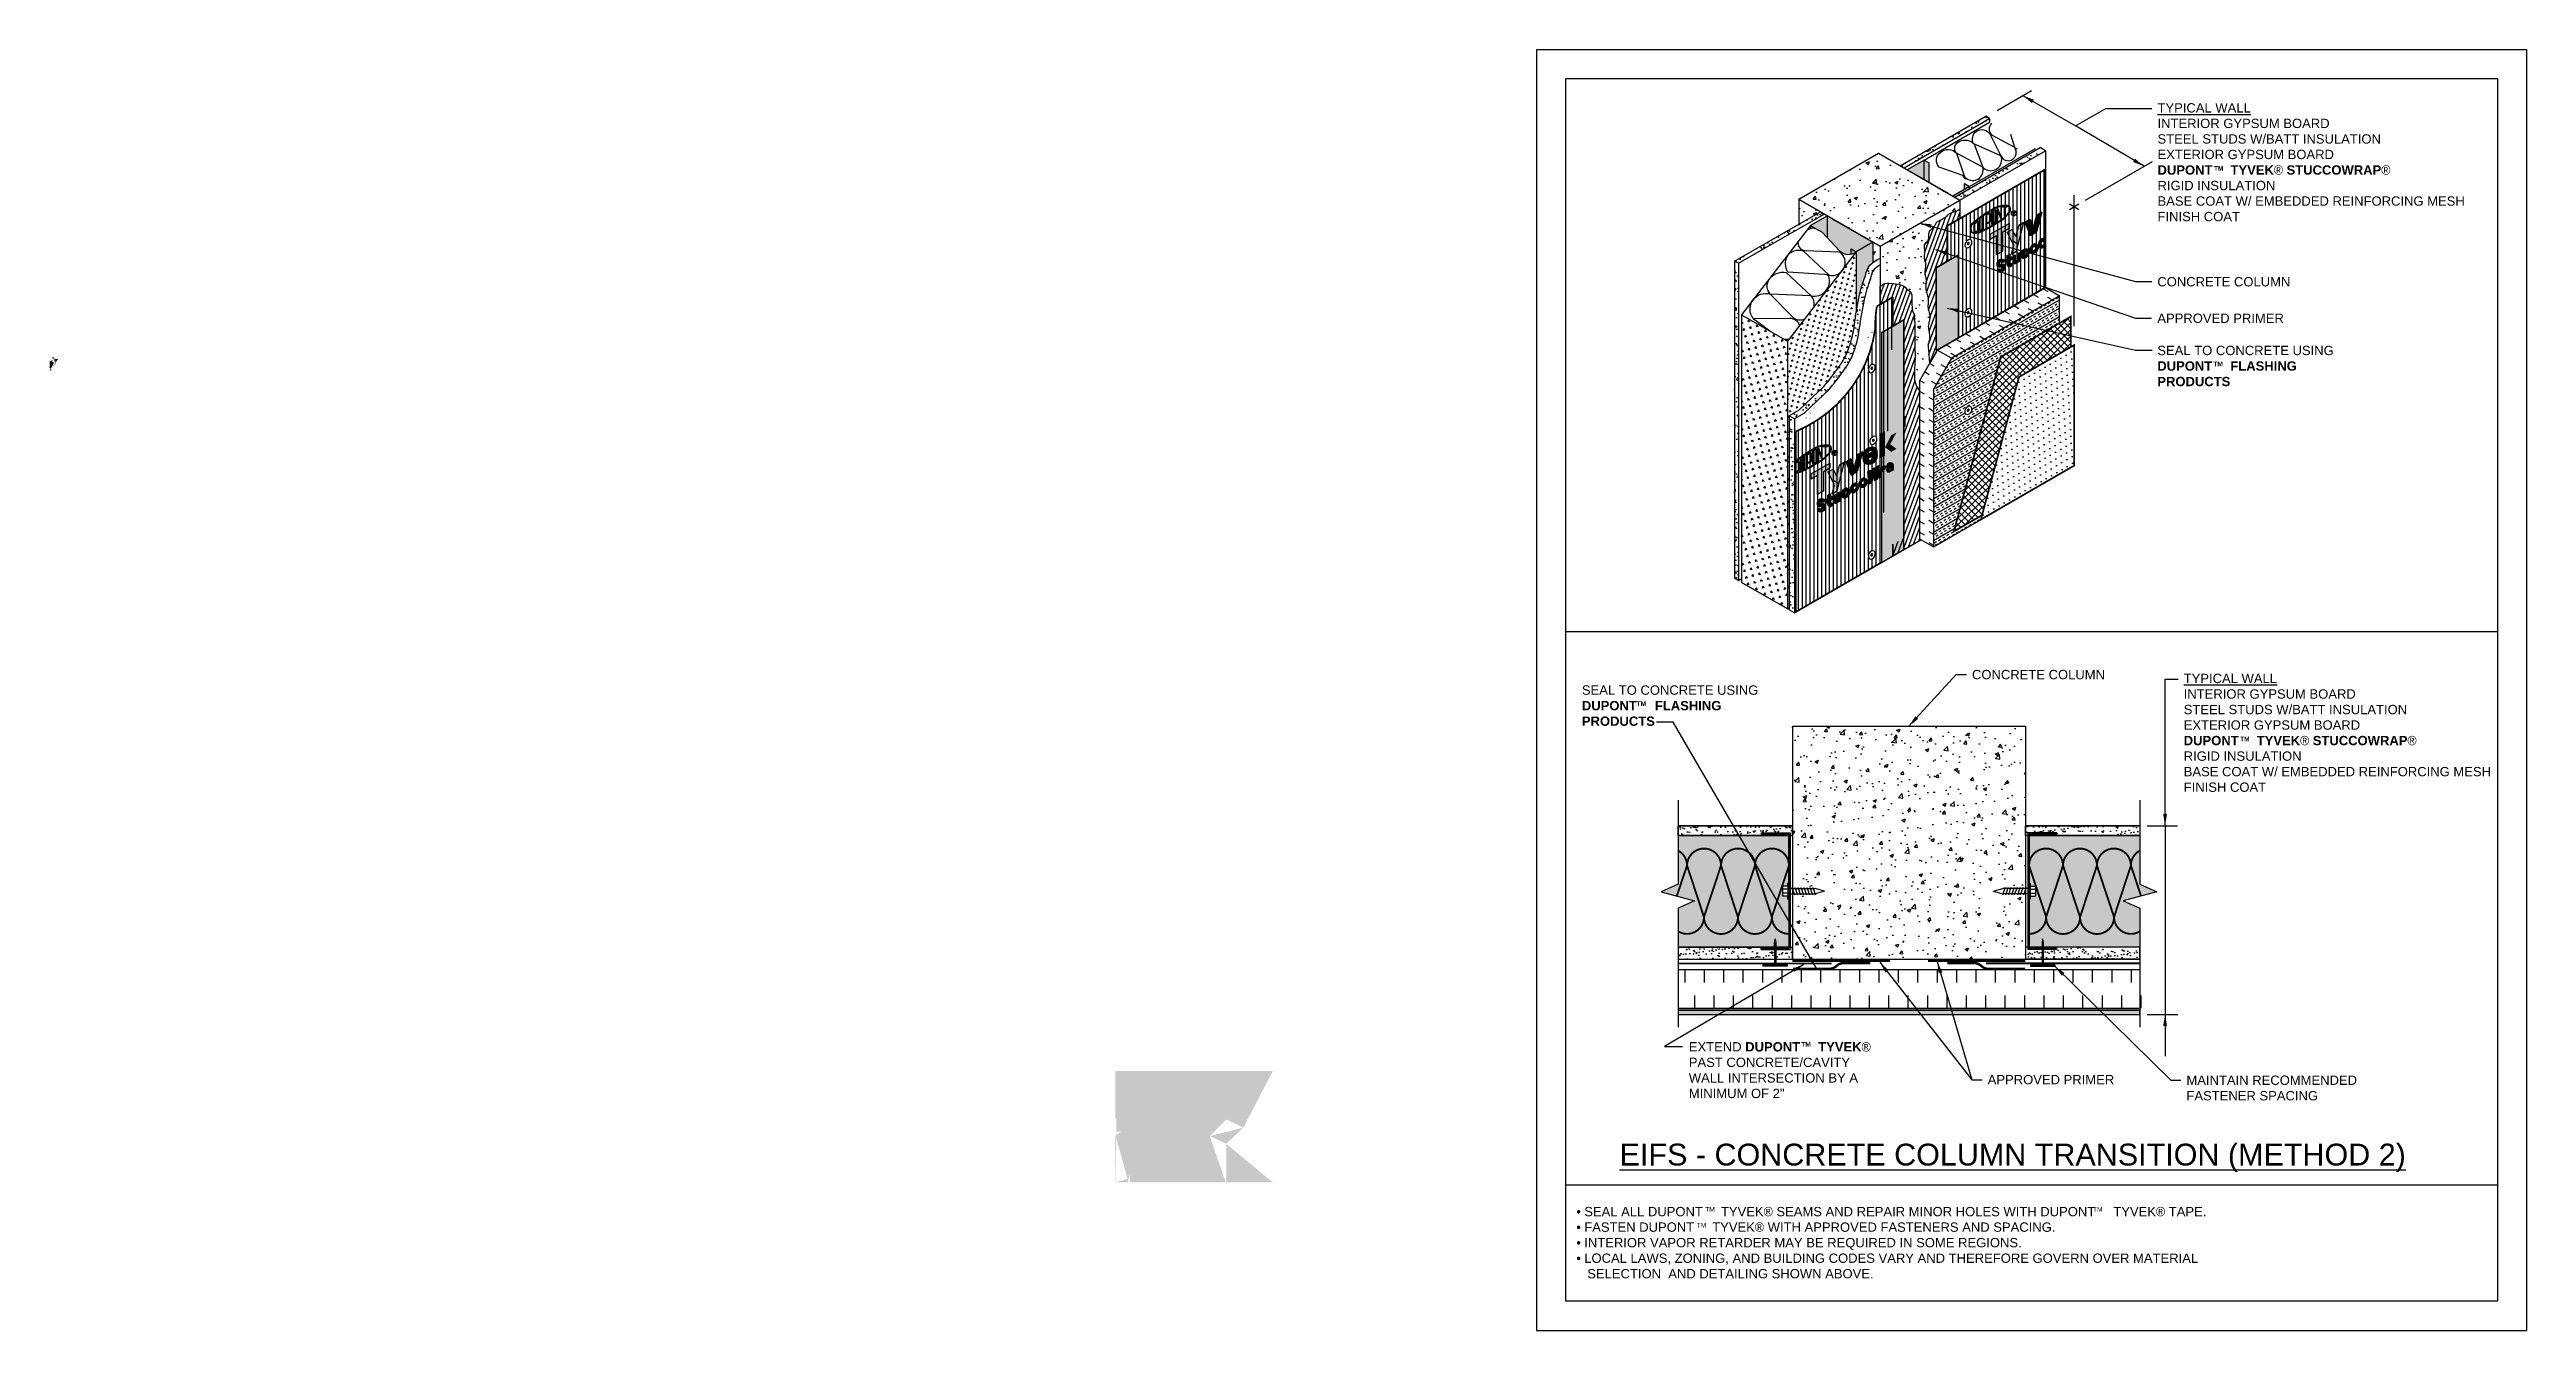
# Model space of a CAD drawing. Extents: x -77 to 51, y 0 to 66.
import ezdxf

# ---------------------------------------------------------------- set-up
doc = ezdxf.new("R2010")
doc.units = 0
doc.header["$LTSCALE"] = 1.5
doc.header["$MEASUREMENT"] = 0
doc.linetypes.add('CENTER', pattern=[2, 1.25, -0.25, 0.25, -0.25])
doc.linetypes.add('DASHED', pattern=[0.75, 0.5, -0.25])
doc.layers.get('DEFPOINTS').update_dxf_attribs({"linetype": 'CONTINUOUS'})
for name, color, linetype in [('BRICK', 17, 'CONTINUOUS'), ('CLADDING', 252, 'CONTINUOUS'), ('DUPONT_FLASHING', 253, 'CENTER'), ('DUPONTLOGO', 242, 'CONTINUOUS'), ('FASTENING', 7, 'CONTINUOUS'), ('INSULATION', 40, 'CONTINUOUS'), ('PRIMER', 72, 'CONTINUOUS'), ('RIGID_INSULATION', 191, 'CONTINUOUS'), ('STRUCTURE', 252, 'CONTINUOUS'), ('STRUCTURE_SHADING', 254, 'CONTINUOUS'), ('TEXT', 7, 'CONTINUOUS'), ('TITLE', 7, 'CONTINUOUS'), ('TYVEK', 160, 'DASHED'), ('TYVEK_TEXT', 182, 'CONTINUOUS'), ('VAPOURBARRIER', 114, 'CENTER'), ('W', 7, 'CONTINUOUS')]:
    doc.layers.add(name, color=color, linetype=linetype)
doc.styles.add('DETAILS', font='sanss___.ttf', dxfattribs={"height": 1})
doc.dimstyles.new('TYVEKDETAILS', dxfattribs={"dimscale": 6, "dimtxt": 1.5, "dimasz": 0.1, "dimexe": 0.75, "dimexo": 0.75, "dimgap": 0.75, "dimtad": 0, "dimtih": 1, "dimtoh": 1, "dimdec": 4, "dimzin": 0, "dimtxsty": 'DETAILS', "dimcen": 0.0625, "dimazin": 3, "dimtfac": 1, "dimtdec": 4, "dimtofl": 0, "dimtmove": 0, "dimatfit": 3, "dimtolj": 1, "dimtzin": 0})
pattern_1 = [(37.5, (111.69888, 3.44885), (-0.0157483, 0.481706), [0, -0.38, 0, -0.425, 0, -0.40625]), (7.5, (111.6989, 3.44885), (0.4424442, 0.7055365), [0, -0.205, 0, -0.3425, 0, -0.13125]), (327.5, (111.39138, 3.44885), (0.7785355, 0.0014148), [0, -0.125, 0, -0.45, 0, -0.5875]), (317.5, (111.3914, 3.44885), (0.7515317, 0.219419), [0, -0.0625, 0, -0.295, 0, -0.3375])]
pattern_2 = [(50, (47.2746, 3.4489), (1.79315, -0.15688), [0.1875, -2.0625]), (355, (47.2746, 3.4489), (-0.34688, 1.88048), [0.15, -1.65]), (100.4514, (47.424, 3.4358), (1.446273, 1.7236), [0.15935, -1.752855]), (46.1842, (47.2746, 3.9489), (2.6681, -0.4138), [0.28125, -3.09375]), (96.6356, (47.497, 3.9144), (2.33666, 2.43529), [0.23903, -2.62928]), (351.184, (47.2746, 3.9489), (2.33665, 2.4353), [0.225, -2.475]), (21, (47.5246, 3.8239), (1.492268, -1.006547), [0.1875, -2.0625]), (326, (47.5246, 3.8239), (0.60829, 1.812875), [0.15, -1.65]), (71.4514, (47.649, 3.74), (2.100557, 0.806326), [0.15935, -1.752855]), (37.5, (47.2746, 3.44885), (0.0303996, 0.8322346), [0, -1.63, 0, -1.675, 0, -1.65625]), (7.5, (47.2746, 3.44885), (0.657674, 0.986029), [0, -0.955, 0, -1.5925, 0, -0.63125]), (327.5, (46.7171, 3.44885), (1.334556, -0.056387), [0, -0.625, 0, -1.95, 0, -2.5875]), (317.5, (46.4671, 3.4489), (1.457965, 0.250262), [0, -0.8125, 0, -1.295, 0, -1.8375])]
pattern_3 = [(70, (-81.84595, 80.83038), (-0.18793852, 0.06840403), [])]
pattern_4 = [(90, (47.69226, 4.31618), (-0.2, 1e-17), [])]
pattern_5 = [(37.5, (47.06708, 12.13417), (-0.0157483, 0.481706), [0, -0.38, 0, -0.425, 0, -0.40625]), (7.5, (47.0671, 12.1342), (0.442444, 0.705537), [0, -0.205, 0, -0.3425, 0, -0.13125]), (327.5, (46.75958, 12.13417), (0.7785355, 0.0014148), [0, -0.125, 0, -0.45, 0, -0.5875]), (317.5, (46.7596, 12.1342), (0.751532, 0.219419), [0, -0.0625, 0, -0.295, 0, -0.3375])]

msp = doc.modelspace()

# ---------------------------------------------------------------- texts
at = {"layer": 'TEXT', "style": 'DETAILS'}
for s, insert, char_height, width, attachment_point in [('{\\fArial|b0|i0|c0|p34;\\LTYPICAL WALL\\P}INTERIOR GYPSUM BOARD\\PSTEEL STUDS W/BATT INSULATION\\PEXTERIOR GYPSUM BOARD\\P{\\fSansSerif|b1|i0|c2|p2;DUPONT     TYVEK\\fSymbol|b0|i0|c2|p18;â \\fSansSerif|b1|i0|c2|p2;STUCCOWRAP\\fSymbol|b0|i0|c2|p18;â}\\PRIGID INSULATION\\PBASE COAT W/ EMBEDDED REINFORCING MESH FINISH COAT', (31.99, 63.08), 0.48, 17.5202, 1), ('CONCRETE COLUMN', (31.98, 54.12), 0.48, 10.1566, 1), ('APPROVED PRIMER', (31.98, 52.24), 0.48, 10.1566, 1), ('SEAL TO CONCRETE USING {\\fSansSerif|b1|i0|c2|p2;DUPONT     FLASHING PRODUCTS}', (31.98, 50.58), 0.48, 10.1566, 1), ('CONCRETE COLUMN', (22.43, 33.88), 0.48, 10.1566, 1), ('{\\fArial|b0|i0|c0|p34;\\LTYPICAL WALL\\P}INTERIOR GYPSUM BOARD\\PSTEEL STUDS W/BATT INSULATION\\PEXTERIOR GYPSUM BOARD\\P{\\fSansSerif|b1|i0|c2|p2;DUPONT     TYVEK\\fSymbol|b0|i0|c2|p18;â \\fSansSerif|b1|i0|c2|p2;STUCCOWRAP\\fSymbol|b0|i0|c2|p18;â}\\PRIGID INSULATION\\PBASE COAT W/ EMBEDDED REINFORCING MESH FINISH COAT', (33.34, 33.68), 0.48, 17.5202, 1), ('SEAL TO CONCRETE USING {\\fSansSerif|b1|i0|c2|p2;DUPONT     FLASHING PRODUCTS}', (2.33, 33.08), 0.48, 10.1566, 1), ('EXTEND {\\fArial|b1|i0|c0|p34;DUPONT     TYVEK\\fSymbol|b0|i0|c2|p18;â \\fSansSerif|b1|i0|c2|p2; }PAST CONCRETE/CAVITY WALL INTERSECTION BY A MINIMUM OF 2"', (7.84, 14.7), 0.48, 10.1566, 1), ('APPROVED PRIMER', (23.24, 13.01), 0.48, 10.1566, 1), ('MAINTAIN RECOMMENDED FASTENER SPACING', (33.48, 12.98), 0.48, 10.1566, 1), ('{\\LEIFS - CONCRETE COLUMN TRANSITION (METHOD 2)}', (24.53, 9.47), 1.125, 44.2874, 2), ('{\\fSymbol|b0|i0|c2|p18;· }SEAL ALL DUPONT     TYVEK{\\fSymbol|b0|i0|c2|p18;â} SEAMS AND REPAIR MINOR HOLES WITH DUPONT     TYVEK{\\fSymbol|b0|i0|c2|p18;â} TAPE.\\P{\\fSymbol|b0|i0|c2|p18;· }FASTEN DUPONT     TYVEK{\\fSymbol|b0|i0|c2|p18;â} WITH APPROVED FASTENERS AND SPACING.\\P{\\fSymbol|b0|i0|c2|p18;· }INTERIOR VAPOR RETARDER MAY BE REQUIRED IN SOME REGIONS.\\P{\\fSymbol|b0|i0|c2|p18;· }LOCAL LAWS, ZONING, AND BUILDING CODES VARY AND THEREFORE GOVERN OVER MATERIAL\\P   SELECTION  AND DETAILING SHOWN ABOVE.', (2.05, 6.21), 0.48, 35.6736, 1), ('TM', (8.25, 5.39), 0.24, 16.62, 1), ('TM', (8.69, 6.2), 0.24, 16.62, 1), ('TM', (28.67, 6.21), 0.24, 16.62, 1)]:
    msp.add_mtext(s, dxfattribs=dict(at, insert=insert, char_height=char_height, width=width, attachment_point=attachment_point))
at = {"layer": 'TEXT', "char_height": 0.24, "attachment_point": 4, "style": 'DETAILS'}
for insert in [(34.9, 59.72), (34.87, 49.64), (5.15, 32.14), (36.25, 30.32), (13.64, 14.58)]:
    msp.add_mtext('{\\fSansSerif|b1|i0|c2|p2;TM}', dxfattribs=dict(at, insert=insert))

# ---------------------------------------------------------------- blocks, each defined once
blk = doc.blocks.new('A$C717F1283')
at = {"layer": 'STRUCTURE'}
for p, q in [((0, 0.63), (0.21, 0.66)), ((0.21, 0.6), (0, 0.63)), ((0.21, 0.66), (1.34, 0.66)), ((0.21, 0.6), (1.34, 0.6)), ((1.34, 1.25), (1.34, 0)), ((1.34, 1.25), (1.41, 1.25)), ((1.34, 0), (1.41, 0)), ((1.37, 1.25), (1.37, 0)), ((1.41, 1.25), (1.41, 0))]:
    blk.add_line(p, q, dxfattribs=at)
blk = doc.blocks.new('A$C1409495A')
at = {"layer": 'DUPONTLOGO', "color": 242}
for p, q in [((0.23, 0.52), (0.23, 0)), ((0.23, 0.26), (0.44, 0.13))]:
    blk.add_line(p, q, dxfattribs=at)
blk.add_ellipse((0.33, 0.34), major_axis=(0.26, 0.232), ratio=0.903174, dxfattribs=at)
blk.add_spline([(0.23, 0.52), (0.43, 0.6), (0.46, 0.46), (0.23, 0.26)], degree=3, dxfattribs=at)

# ---------------------------------------------------------------- hatches: boundary and pattern name
at = {"layer": 'CLADDING'}
h = msp.add_hatch(dxfattribs=at)
h.set_pattern_fill('ANSI37', color=256, scale=2, style=0)
h.set_pattern_definition([(45, (46.98995, 1.58595), (-0.1767767, 0.1767767), []), (135, (46.98995, 1.58595), (-0.1767767, -0.1767767), [])])
h.paths.add_polyline_path([(27.53, 52.09), (23.91, 50), (21.5, 41.02), (22.95, 41.85), (24.85, 48.97), (27.53, 50.52)])
h = msp.add_hatch(dxfattribs=at)
h.set_pattern_fill('DOTS', color=256, scale=5, angle=30, style=0)
h.set_pattern_definition([(30, (46.98995, 1.58595), (-0.0209335, 0.348758), [0, -0.3125])])
h.paths.add_polyline_path([(27.7, 50.62), (24.85, 48.97), (22.89, 41.63), (27.7, 44.41)])
at = {"layer": 'CLADDING', "linetype": 'CONTINUOUS'}
h = msp.add_hatch(dxfattribs=at)
h.set_pattern_fill('AR-SAND', color=256, scale=0.25, style=0)
h.set_pattern_definition(pattern_5)
edge = h.paths.add_edge_path()
edge.add_line((7.29, 25.85), (13.18, 25.85))
edge.add_line((13.18, 25.85), (13.18, 25.35))
edge.add_line((13, 25.35), (7.29, 25.35))
edge.add_line((7.29, 25.35), (7.29, 25.85))
h = msp.add_hatch(dxfattribs=at)
h.set_pattern_fill('AR-SAND', color=256, scale=0.25, style=0)
h.set_pattern_definition(pattern_5)
edge = h.paths.add_edge_path()
edge.add_line((25.18, 25.85), (31.08, 25.85))
edge.add_line((31.08, 25.85), (31.08, 25.35))
edge.add_line((31.08, 25.35), (25.37, 25.35))
edge.add_line((25.18, 25.35), (25.18, 25.85))
h = msp.add_hatch(dxfattribs=at)
h.set_pattern_fill('AR-SAND', color=256, scale=0.25, style=0)
h.set_pattern_definition(pattern_5)
h.paths.add_polyline_path([(7.29, 19.6), (7.29, 18.98), (13.18, 18.98), (13.18, 19.6)])
h = msp.add_hatch(dxfattribs=at)
h.set_pattern_fill('AR-SAND', color=256, scale=0.25, style=0)
h.set_pattern_definition([(37.5, (108.73805, 9.50013), (-0.0157483, 0.481706), [0, -0.38, 0, -0.425, 0, -0.40625]), (7.5, (108.73805, 9.5001), (0.442444, 0.7055365), [0, -0.205, 0, -0.3425, 0, -0.13125]), (327.5, (108.43055, 9.50013), (0.7785355, 0.0014148), [0, -0.125, 0, -0.45, 0, -0.5875]), (317.5, (108.43055, 9.5001), (0.7515317, 0.219419), [0, -0.0625, 0, -0.295, 0, -0.3375])])
h.paths.add_polyline_path([(31.08, 18.98), (31.08, 19.6), (25.37, 19.6), (25.37, 19.54), (26.81, 19.54), (26.81, 19.48), (25.31, 19.48), (25.31, 19.6), (25.18, 19.6), (25.18, 18.98)])
at = {"layer": 'CLADDING'}
h = msp.add_hatch(dxfattribs=at)
h.set_pattern_fill('DOTS', color=256, scale=2, angle=-90, style=0)
h.set_pattern_definition([(270, (47.06708, 12.13417), (0.125, -0.0625), [0, -0.125])])
h.paths.add_polyline_path([(31.08, 16.35), (7.29, 16.35), (7.29, 16.13), (31.08, 16.13)])
at = {"layer": 'DUPONT_FLASHING'}
for points in [[(20.58, 50.79), (20.58, 54.6), (21.73, 55.27), (21.73, 50.99), (20.64, 50.36), (20.58, 50.26)], [(18.92, 51.92), (17.77, 51.25), (17.77, 39.42), (18.35, 39.75), (18.92, 40.08)]]:
    msp.add_hatch(color=256, dxfattribs=at).paths.add_polyline_path(points)
at = {"layer": 'DUPONTLOGO'}
h = msp.add_hatch(color=242, dxfattribs=at)
edge = h.paths.add_edge_path()
edge.add_spline(control_points=[(23.37, 57.55), (23.23, 57.47), (22.97, 57.31), (22.63, 57.05), (22.35, 56.81), (22.35, 56.61), (22.35, 56.55)], knot_values=[0, 0, 0, 0, 0.232663, 0.461387, 0.653522, 0.747926, 0.747926, 0.747926, 0.747926], degree=3, periodic=0)
edge.add_spline(control_points=[(22.35, 56.55), (22.35, 56.54), (22.35, 56.54), (22.35, 56.54)], knot_values=[0, 0, 0, 0, 0.002347, 0.002347, 0.002347, 0.002347], degree=3, periodic=0)
edge.add_line((22.35, 56.54), (22.38, 56.55))
edge.add_spline(control_points=[(22.38, 56.55), (22.38, 56.55), (22.38, 56.55), (22.38, 56.55)], knot_values=[0.001175, 0.001175, 0.001175, 0.001175, 0.002358, 0.002358, 0.002358, 0.002358], degree=3, periodic=0)
edge.add_spline(control_points=[(22.38, 56.55), (22.38, 56.63), (22.38, 56.7), (22.43, 56.82), (22.48, 56.88), (22.62, 57.01), (22.72, 57.08), (22.89, 57.21), (22.98, 57.28), (23.18, 57.4), (23.28, 57.47), (23.38, 57.53)], knot_values=[0.001205, 0.001205, 0.001205, 0.001205, 0.114856, 0.114856, 0.229711, 0.229711, 0.398491, 0.398491, 0.567271, 0.567271, 0.747926, 0.747926, 0.747926, 0.747926], degree=3, periodic=0)
edge.add_spline(control_points=[(23.38, 57.53), (23.52, 57.61), (23.65, 57.69), (23.89, 57.77), (23.97, 57.79), (24.15, 57.8), (24.25, 57.81), (24.34, 57.76), (24.35, 57.74), (24.37, 57.72)], knot_values=[0, 0, 0, 0, 0.237846, 0.237846, 0.375936, 0.375936, 0.514027, 0.514027, 0.556048, 0.556048, 0.556048, 0.556048], degree=3, periodic=0)
edge.add_line((24.37, 57.72), (24.4, 57.73))
edge.add_spline(control_points=[(24.4, 57.73), (24.38, 57.75), (24.31, 57.83), (24.13, 57.83), (23.92, 57.81), (23.65, 57.72), (23.48, 57.62), (23.37, 57.55)], knot_values=[0, 0, 0, 0, 0.044057, 0.144682, 0.25739, 0.368627, 0.559907, 0.559907, 0.559907, 0.559907], degree=3, periodic=0)
h = msp.add_hatch(color=242, dxfattribs=at)
h.paths.add_polyline_path([(23.16, 56.66), (23.19, 56.67), (23.19, 56.87), (23.35, 56.96, 0.275801), (23.37, 57), (23.37, 57.4, 0.588096), (23.3, 57.44), (23.16, 57.35)])
h.paths.add_polyline_path([(23.19, 56.9), (23.33, 56.98, 0.275801), (23.34, 57), (23.34, 57.4, 0.588096), (23.32, 57.42), (23.19, 57.33)], flags=16)
h = msp.add_hatch(color=242, dxfattribs=at)
edge = h.paths.add_edge_path()
edge.add_spline(control_points=[(24.4, 57.73), (24.42, 57.69), (24.45, 57.57), (24.35, 57.42), (24.21, 57.26), (24, 57.07), (23.71, 56.89), (23.48, 56.76), (23.37, 56.7)], knot_values=[0, 0, 0, 0, 0.071407, 0.167973, 0.251697, 0.391689, 0.584619, 0.774344, 0.774344, 0.774344, 0.774344], degree=3, periodic=0)
edge.add_line((23.37, 56.7), (23.36, 56.73))
edge.add_spline(control_points=[(23.36, 56.73), (23.57, 56.85), (23.79, 56.96), (24.07, 57.18), (24.15, 57.25), (24.27, 57.38), (24.32, 57.43), (24.38, 57.54), (24.4, 57.58), (24.39, 57.66), (24.38, 57.69), (24.37, 57.72)], knot_values=[0.000251, 0.000251, 0.000251, 0.000251, 0.36813, 0.36813, 0.535334, 0.535334, 0.640047, 0.640047, 0.727343, 0.727343, 0.770536, 0.770536, 0.770536, 0.770536], degree=3, periodic=0)
edge.add_line((24.37, 57.72), (24.4, 57.73))
h = msp.add_hatch(color=242, dxfattribs=at)
h.paths.add_polyline_path([(23.44, 56.89, 0.573672), (23.51, 56.85), (23.63, 56.92, 0.270913), (23.66, 56.96), (23.66, 57.57, 0.570599), (23.59, 57.61), (23.46, 57.54, 0.2734), (23.44, 57.5)])
h.paths.add_polyline_path([(23.47, 57.5, -0.2734), (23.48, 57.51), (23.6, 57.58, -0.570599), (23.62, 57.57), (23.62, 56.96, -0.270913), (23.62, 56.94), (23.49, 56.87, -0.573672), (23.47, 56.89)], flags=16)
for color, points in [(242, [(23.72, 56.97), (23.75, 56.99), (23.75, 57.58), (23.91, 57.09), (23.94, 57.11), (23.94, 57.74), (23.91, 57.73), (23.91, 57.22), (23.75, 57.68), (23.72, 57.67)]), (242, [(24.13, 57.73), (24.22, 57.73), (24.22, 57.76), (24, 57.75), (24, 57.72), (24.09, 57.73), (24.09, 57.25), (24.13, 57.28)]), (182, [(25.59, 56.67), (25.42, 57.11), (25.16, 56.96), (25.43, 56.26), (25.76, 56.45), (26.03, 57.46), (25.76, 57.31)]), (242, [(23.03, 57.27), (23, 57.25), (23, 56.62, -0.293439), (22.99, 56.6), (22.86, 56.55, -0.546266), (22.84, 56.56), (22.84, 57.13), (22.81, 57.11), (22.81, 56.56, 0.546266), (22.88, 56.52), (23, 56.58, 0.293439), (23.03, 56.62)]), (182, [(23.7, 55.26), (24.02, 55.45), (24.02, 56.45), (24.35, 56.64), (24.35, 56.89), (23.37, 56.33), (23.37, 56.08), (23.7, 56.26)]), (182, [(25.11, 56.93), (24.84, 56.78), (24.69, 56.21), (24.5, 56.58), (24.24, 56.43), (24.58, 55.77), (24.46, 55.31), (24.72, 55.46)]), (182, [(24.39, 54.97), (24.49, 55.03), (24.49, 55.16), (24.39, 55.1), (24.39, 55.31), (24.25, 55.23), (24.25, 55.03), (24.15, 54.97), (24.15, 54.83), (24.25, 54.89), (24.25, 54.74, 0.52255), (24.4, 54.66), (24.49, 54.71), (24.49, 54.83), (24.43, 54.8, -0.562558), (24.39, 54.83)]), (182, [(24.89, 55.39), (24.77, 55.33), (24.77, 55.02, -0.459826), (24.65, 54.97), (24.65, 55.26), (24.53, 55.19), (24.53, 54.88, 0.695971), (24.77, 54.93), (24.77, 54.87), (24.89, 54.94)]), (182, [(25.22, 55.42), (25.36, 55.5, 0.435127), (25.09, 55.53, 0.25764), (24.93, 55.24, 0.51314), (25.17, 55.11, 0.010505), (25.17, 55.12), (25.27, 55.17, 0.251026), (25.39, 55.44), (25.25, 55.36, -0.348023), (25.15, 55.24, -0.399352), (25.07, 55.27, -0.308439), (25.1, 55.4, -0.360236)]), (182, [(25.68, 55.67), (25.82, 55.76, 0.435127), (25.55, 55.79, 0.25764), (25.4, 55.5, 0.51314), (25.63, 55.37, 0.010505), (25.64, 55.38), (25.74, 55.43, 0.251026), (25.85, 55.7), (25.71, 55.61, -0.348023), (25.61, 55.5, -0.399352), (25.53, 55.53, -0.308439), (25.56, 55.66, -0.360236)]), (242, [(13.36, 44.67), (13.36, 44.63), (13.37, 44.63), (13.37, 44.64), (13.38, 44.64), (13.38, 44.64), (13.39, 44.65), (13.39, 44.65), (13.39, 44.66), (13.4, 44.66), (13.4, 44.66), (13.41, 44.67), (13.41, 44.67), (13.42, 44.67), (13.42, 44.68), (13.43, 44.68), (13.43, 44.69), (13.44, 44.69), (13.44, 44.69), (13.45, 44.7), (13.45, 44.7), (13.45, 44.7), (13.46, 44.71), (13.46, 44.71), (13.47, 44.72), (13.47, 44.72), (13.48, 44.72), (13.48, 44.73), (13.49, 44.73), (13.49, 44.73), (13.5, 44.74), (13.5, 44.74), (13.51, 44.75), (13.51, 44.75), (13.52, 44.75), (13.52, 44.76), (13.52, 44.76), (13.53, 44.76), (13.53, 44.77), (13.54, 44.77), (13.54, 44.77), (13.55, 44.78), (13.55, 44.78), (13.56, 44.78), (13.56, 44.79), (13.57, 44.79), (13.57, 44.79), (13.58, 44.8), (13.58, 44.8), (13.58, 44.81), (13.59, 44.81), (13.59, 44.81), (13.6, 44.82), (13.6, 44.82), (13.61, 44.82), (13.61, 44.83), (13.62, 44.83), (13.62, 44.83), (13.63, 44.84), (13.63, 44.84), (13.64, 44.84), (13.64, 44.85), (13.64, 44.85), (13.65, 44.85), (13.65, 44.86), (13.66, 44.86), (13.66, 44.86), (13.67, 44.87), (13.67, 44.87), (13.68, 44.87), (13.68, 44.88), (13.69, 44.88), (13.69, 44.88), (13.7, 44.89), (13.7, 44.89), (13.7, 44.89), (13.71, 44.9), (13.71, 44.9), (13.72, 44.9), (13.72, 44.91), (13.73, 44.91), (13.73, 44.91), (13.74, 44.92), (13.74, 44.92), (13.75, 44.92), (13.75, 44.93), (13.76, 44.93), (13.76, 44.93), (13.77, 44.94), (13.77, 44.94), (13.78, 44.94), (13.78, 44.95), (13.78, 44.95), (13.79, 44.95), (13.79, 44.96), (13.8, 44.96), (13.8, 44.96), (13.81, 44.96), (13.81, 44.97), (13.82, 44.97), (13.82, 44.97), (13.83, 44.98), (13.83, 44.98), (13.84, 44.98), (13.84, 44.99), (13.85, 44.99), (13.85, 44.99), (13.86, 45), (13.86, 45), (13.87, 45), (13.87, 45.01), (13.88, 45.01), (13.88, 45.01), (13.89, 45.02), (13.89, 45.02), (13.9, 45.02), (13.9, 45.02), (13.91, 45.03), (13.91, 45.03), (13.91, 45.03), (13.92, 45.04), (13.92, 45.04), (13.93, 45.04), (13.93, 45.05), (13.94, 45.05), (13.94, 45.05), (13.95, 45.06), (13.95, 45.06), (13.96, 45.06), (13.96, 45.07), (13.97, 45.07), (13.97, 45.07), (13.98, 45.07), (13.98, 45.08), (13.99, 45.08), (13.99, 45.08), (14, 45.09), (14, 45.09), (14.01, 45.09), (14.01, 45.1), (14.02, 45.1), (14.02, 45.1), (14.03, 45.11), (14.03, 45.11), (14.04, 45.11), (14.04, 45.11), (14.05, 45.12), (14.05, 45.12), (14.06, 45.12), (14.06, 45.13), (14.07, 45.13), (14.07, 45.13), (14.08, 45.14), (14.08, 45.14), (14.09, 45.14), (14.09, 45.14), (14.1, 45.15), (14.1, 45.15), (14.11, 45.15), (14.11, 45.16), (14.12, 45.16), (14.12, 45.16), (14.13, 45.17), (14.13, 45.17), (14.14, 45.17), (14.14, 45.18), (14.15, 45.18), (14.15, 45.18), (14.16, 45.18), (14.16, 45.19), (14.16, 45.19), (14.17, 45.19), (14.17, 45.19), (14.17, 45.19), (14.18, 45.2), (14.18, 45.2), (14.19, 45.2), (14.19, 45.2), (14.19, 45.21), (14.2, 45.21), (14.2, 45.21), (14.2, 45.21), (14.21, 45.21), (14.21, 45.22), (14.22, 45.22), (14.22, 45.22), (14.22, 45.22), (14.23, 45.22), (14.23, 45.23), (14.23, 45.23), (14.24, 45.23), (14.24, 45.23), (14.25, 45.24), (14.25, 45.24), (14.25, 45.24), (14.26, 45.24), (14.26, 45.24), (14.26, 45.25), (14.27, 45.25), (14.27, 45.25), (14.28, 45.25), (14.28, 45.25), (14.28, 45.26), (14.29, 45.26), (14.29, 45.26), (14.29, 45.26), (14.3, 45.27), (14.3, 45.27), (14.31, 45.27), (14.31, 45.27), (14.31, 45.27), (14.32, 45.28), (14.32, 45.28), (14.32, 45.28), (14.33, 45.28), (14.33, 45.28), (14.34, 45.29), (14.34, 45.29), (14.34, 45.29), (14.35, 45.29), (14.35, 45.29), (14.35, 45.3), (14.36, 45.3), (14.36, 45.3), (14.37, 45.3), (14.37, 45.3), (14.37, 45.31), (14.38, 45.31), (14.38, 45.31), (14.39, 45.31), (14.39, 45.31), (14.39, 45.32), (14.4, 45.32), (14.4, 45.32), (14.4, 45.32), (14.41, 45.32), (14.41, 45.33), (14.42, 45.33), (14.42, 45.33), (14.42, 45.33), (14.43, 45.33), (14.43, 45.33), (14.44, 45.34), (14.44, 45.34), (14.44, 45.34), (14.45, 45.34), (14.45, 45.34), (14.45, 45.34), (14.46, 45.35), (14.46, 45.35), (14.47, 45.35), (14.47, 45.35), (14.47, 45.35), (14.48, 45.36), (14.48, 45.36), (14.49, 45.36), (14.49, 45.36), (14.49, 45.36), (14.5, 45.36), (14.5, 45.36), (14.51, 45.37), (14.51, 45.37), (14.51, 45.37), (14.52, 45.37), (14.52, 45.37), (14.53, 45.37), (14.53, 45.38), (14.53, 45.38), (14.54, 45.38), (14.54, 45.38), (14.55, 45.38), (14.55, 45.38), (14.55, 45.38), (14.56, 45.39), (14.56, 45.39), (14.57, 45.39), (14.57, 45.39), (14.57, 45.39), (14.58, 45.39), (14.58, 45.39), (14.59, 45.4), (14.59, 45.4), (14.59, 45.4), (14.6, 45.4), (14.6, 45.4), (14.61, 45.4), (14.61, 45.4), (14.61, 45.4), (14.62, 45.41), (14.62, 45.41), (14.63, 45.41), (14.63, 45.41), (14.63, 45.41), (14.64, 45.41), (14.64, 45.41), (14.65, 45.41), (14.65, 45.41), (14.65, 45.42), (14.66, 45.42), (14.66, 45.42), (14.67, 45.42), (14.67, 45.42), (14.67, 45.42), (14.68, 45.42), (14.68, 45.42), (14.69, 45.42), (14.69, 45.42), (14.69, 45.42), (14.7, 45.43), (14.7, 45.43), (14.71, 45.43), (14.71, 45.43), (14.72, 45.43), (14.72, 45.43), (14.72, 45.43), (14.73, 45.43), (14.73, 45.43), (14.74, 45.43), (14.74, 45.43), (14.74, 45.43), (14.75, 45.43), (14.75, 45.43), (14.76, 45.44), (14.76, 45.44), (14.76, 45.44), (14.77, 45.44), (14.77, 45.44), (14.78, 45.44), (14.78, 45.44), (14.79, 45.44), (14.79, 45.44), (14.79, 45.44), (14.8, 45.44), (14.8, 45.44), (14.81, 45.44), (14.81, 45.44), (14.81, 45.44), (14.82, 45.44), (14.82, 45.44), (14.83, 45.44), (14.83, 45.44), (14.84, 45.44), (14.84, 45.44), (14.84, 45.44), (14.85, 45.44), (14.85, 45.44), (14.86, 45.45), (14.86, 45.45), (14.87, 45.45), (14.87, 45.45), (14.88, 45.45), (14.88, 45.45), (14.88, 45.45), (14.89, 45.45), (14.89, 45.45), (14.9, 45.45), (14.9, 45.45), (14.91, 45.45), (14.91, 45.45), (14.91, 45.45), (14.92, 45.45), (14.92, 45.45), (14.93, 45.45), (14.93, 45.45), (14.94, 45.45), (14.94, 45.45), (14.95, 45.45), (14.95, 45.45), (14.95, 45.45), (14.96, 45.45), (14.96, 45.45), (14.97, 45.45), (14.97, 45.45), (14.98, 45.45), (14.98, 45.45), (14.98, 45.45), (14.99, 45.45), (14.99, 45.45), (15, 45.44), (15, 45.44), (15, 45.44), (15.01, 45.44), (15.01, 45.44), (15.02, 45.44), (15.02, 45.44), (15.02, 45.44), (15.03, 45.44), (15.03, 45.44), (15.03, 45.44), (15.04, 45.44), (15.04, 45.44), (15.05, 45.43), (15.05, 45.43), (15.05, 45.43), (15.06, 45.43), (15.06, 45.43), (15.06, 45.43), (15.07, 45.43), (15.07, 45.43), (15.07, 45.42), (15.08, 45.42), (15.08, 45.42), (15.08, 45.42), (15.09, 45.42), (15.09, 45.42), (15.09, 45.41), (15.09, 45.41), (15.1, 45.41), (15.1, 45.41), (15.1, 45.4), (15.11, 45.4), (15.11, 45.4), (15.11, 45.4), (15.11, 45.39), (15.12, 45.39), (15.12, 45.39), (15.12, 45.39), (15.13, 45.38), (15.13, 45.38), (15.13, 45.38), (15.13, 45.37), (15.14, 45.37), (15.14, 45.37), (15.17, 45.38), (15.17, 45.39), (15.16, 45.39), (15.16, 45.39), (15.16, 45.4), (15.15, 45.4), (15.15, 45.4), (15.15, 45.41), (15.14, 45.41), (15.14, 45.41), (15.14, 45.41), (15.13, 45.42), (15.13, 45.42), (15.13, 45.42), (15.12, 45.43), (15.12, 45.43), (15.12, 45.43), (15.11, 45.43), (15.11, 45.44), (15.11, 45.44), (15.1, 45.44), (15.1, 45.44), (15.1, 45.45), (15.09, 45.45), (15.09, 45.45), (15.09, 45.45), (15.08, 45.45), (15.08, 45.46), (15.07, 45.46), (15.07, 45.46), (15.07, 45.46), (15.06, 45.46), (15.06, 45.46), (15.05, 45.46), (15.05, 45.47), (15.05, 45.47), (15.04, 45.47), (15.04, 45.47), (15.03, 45.47), (15.03, 45.47), (15.02, 45.47), (15.02, 45.47), (15.01, 45.47), (15.01, 45.47), (15.01, 45.47), (15, 45.48), (15, 45.48), (14.99, 45.48), (14.99, 45.48), (14.98, 45.48), (14.98, 45.48), (14.97, 45.48), (14.97, 45.48), (14.97, 45.48), (14.96, 45.48), (14.96, 45.48), (14.95, 45.48), (14.95, 45.48), (14.94, 45.48), (14.94, 45.48), (14.93, 45.48), (14.93, 45.48), (14.92, 45.48), (14.92, 45.48), (14.92, 45.48), (14.91, 45.48), (14.91, 45.48), (14.9, 45.48), (14.9, 45.48), (14.89, 45.48), (14.89, 45.48), (14.88, 45.48), (14.88, 45.48), (14.87, 45.48), (14.87, 45.48), (14.87, 45.48), (14.86, 45.48), (14.86, 45.48), (14.85, 45.48), (14.85, 45.48), (14.84, 45.48), (14.84, 45.48), (14.83, 45.47), (14.83, 45.47), (14.83, 45.47), (14.82, 45.47), (14.82, 45.47), (14.81, 45.47), (14.81, 45.47), (14.8, 45.47), (14.8, 45.47), (14.8, 45.47), (14.79, 45.47), (14.79, 45.47), (14.78, 45.47), (14.78, 45.47), (14.77, 45.47), (14.77, 45.47), (14.77, 45.47), (14.76, 45.47), (14.76, 45.47), (14.75, 45.47), (14.75, 45.47), (14.74, 45.47), (14.74, 45.46), (14.74, 45.46), (14.73, 45.46), (14.73, 45.46), (14.72, 45.46), (14.72, 45.46), (14.71, 45.46), (14.71, 45.46), (14.71, 45.46), (14.7, 45.46), (14.7, 45.46), (14.69, 45.46), (14.69, 45.46), (14.68, 45.45), (14.68, 45.45), (14.68, 45.45), (14.67, 45.45), (14.67, 45.45), (14.66, 45.45), (14.66, 45.45), (14.65, 45.45), (14.65, 45.45), (14.65, 45.45), (14.64, 45.44), (14.64, 45.44), (14.63, 45.44), (14.63, 45.44), (14.63, 45.44), (14.62, 45.44), (14.62, 45.44), (14.61, 45.44), (14.61, 45.44), (14.6, 45.43), (14.6, 45.43), (14.6, 45.43), (14.59, 45.43), (14.59, 45.43), (14.58, 45.43), (14.58, 45.43), (14.57, 45.43), (14.57, 45.42), (14.57, 45.42), (14.56, 45.42), (14.56, 45.42), (14.55, 45.42), (14.55, 45.42), (14.55, 45.42), (14.54, 45.41), (14.54, 45.41), (14.53, 45.41), (14.53, 45.41), (14.52, 45.41), (14.52, 45.41), (14.52, 45.4), (14.51, 45.4), (14.51, 45.4), (14.5, 45.4), (14.5, 45.4), (14.5, 45.4), (14.49, 45.4), (14.49, 45.39), (14.48, 45.39), (14.48, 45.39), (14.48, 45.39), (14.47, 45.39), (14.47, 45.38), (14.46, 45.38), (14.46, 45.38), (14.46, 45.38), (14.45, 45.38), (14.45, 45.38), (14.44, 45.37), (14.44, 45.37), (14.44, 45.37), (14.43, 45.37), (14.43, 45.37), (14.42, 45.37), (14.42, 45.36), (14.42, 45.36), (14.41, 45.36), (14.41, 45.36), (14.4, 45.36), (14.4, 45.35), (14.4, 45.35), (14.39, 45.35), (14.39, 45.35), (14.38, 45.35), (14.38, 45.34), (14.38, 45.34), (14.37, 45.34), (14.37, 45.34), (14.36, 45.34), (14.36, 45.33), (14.36, 45.33), (14.35, 45.33), (14.35, 45.33), (14.35, 45.33), (14.34, 45.32), (14.34, 45.32), (14.33, 45.32), (14.33, 45.32), (14.33, 45.32), (14.32, 45.31), (14.32, 45.31), (14.31, 45.31), (14.31, 45.31), (14.31, 45.31), (14.3, 45.3), (14.3, 45.3), (14.3, 45.3), (14.29, 45.3), (14.29, 45.3), (14.28, 45.29), (14.28, 45.29), (14.28, 45.29), (14.27, 45.29), (14.27, 45.28), (14.26, 45.28), (14.26, 45.28), (14.26, 45.28), (14.25, 45.28), (14.25, 45.27), (14.25, 45.27), (14.24, 45.27), (14.24, 45.27), (14.23, 45.27), (14.23, 45.26), (14.23, 45.26), (14.22, 45.26), (14.22, 45.26), (14.22, 45.25), (14.21, 45.25), (14.21, 45.25), (14.2, 45.25), (14.2, 45.25), (14.2, 45.24), (14.19, 45.24), (14.19, 45.24), (14.18, 45.24), (14.18, 45.23), (14.18, 45.23), (14.17, 45.23), (14.17, 45.23), (14.17, 45.23), (14.16, 45.22), (14.16, 45.22), (14.15, 45.22), (14.15, 45.22), (14.15, 45.21), (14.14, 45.21), (14.14, 45.21), (14.14, 45.21), (14.13, 45.21), (14.13, 45.2), (14.12, 45.2), (14.12, 45.2), (14.11, 45.19), (14.11, 45.19), (14.1, 45.19), (14.1, 45.18), (14.09, 45.18), (14.09, 45.18), (14.08, 45.17), (14.08, 45.17), (14.07, 45.17), (14.07, 45.17), (14.06, 45.16), (14.06, 45.16), (14.05, 45.16), (14.05, 45.15), (14.04, 45.15), (14.04, 45.15), (14.03, 45.14), (14.03, 45.14), (14.02, 45.14), (14.02, 45.13), (14.01, 45.13), (14.01, 45.13), (14, 45.13), (14, 45.12), (13.99, 45.12), (13.99, 45.12), (13.98, 45.11), (13.98, 45.11), (13.97, 45.11), (13.97, 45.1), (13.96, 45.1), (13.96, 45.1), (13.95, 45.09), (13.95, 45.09), (13.94, 45.09), (13.94, 45.09), (13.93, 45.08), (13.93, 45.08), (13.92, 45.08), (13.92, 45.07), (13.91, 45.07), (13.91, 45.07), (13.9, 45.06), (13.9, 45.06), (13.89, 45.06), (13.89, 45.05), (13.88, 45.05), (13.88, 45.05), (13.87, 45.04), (13.87, 45.04), (13.86, 45.04), (13.86, 45.03), (13.85, 45.03), (13.85, 45.03), (13.84, 45.03), (13.84, 45.02), (13.83, 45.02), (13.83, 45.02), (13.82, 45.01), (13.82, 45.01), (13.81, 45.01), (13.81, 45), (13.8, 45), (13.8, 45), (13.8, 44.99), (13.79, 44.99), (13.79, 44.99), (13.78, 44.98), (13.78, 44.98), (13.77, 44.98), (13.77, 44.97), (13.76, 44.97), (13.76, 44.97), (13.75, 44.96), (13.75, 44.96), (13.74, 44.96), (13.74, 44.95), (13.73, 44.95), (13.73, 44.95), (13.72, 44.94), (13.72, 44.94), (13.71, 44.94), (13.71, 44.93), (13.7, 44.93), (13.7, 44.93), (13.7, 44.93), (13.69, 44.92), (13.69, 44.92), (13.68, 44.92), (13.68, 44.91), (13.67, 44.91), (13.67, 44.9), (13.66, 44.9), (13.66, 44.9), (13.65, 44.89), (13.65, 44.89), (13.64, 44.89), (13.64, 44.88), (13.63, 44.88), (13.63, 44.88), (13.63, 44.87), (13.62, 44.87), (13.62, 44.87), (13.61, 44.86), (13.61, 44.86), (13.6, 44.86), (13.6, 44.85), (13.59, 44.85), (13.59, 44.85), (13.58, 44.84), (13.58, 44.84), (13.57, 44.84), (13.57, 44.83), (13.56, 44.83), (13.56, 44.83), (13.56, 44.82), (13.55, 44.82), (13.55, 44.82), (13.54, 44.81), (13.54, 44.81), (13.53, 44.8), (13.53, 44.8), (13.52, 44.8), (13.52, 44.79), (13.51, 44.79), (13.51, 44.79), (13.5, 44.78), (13.5, 44.78), (13.5, 44.78), (13.49, 44.77), (13.49, 44.77), (13.48, 44.77), (13.48, 44.76), (13.47, 44.76), (13.47, 44.75), (13.46, 44.75), (13.46, 44.75), (13.45, 44.74), (13.45, 44.74), (13.44, 44.74), (13.44, 44.73), (13.44, 44.73), (13.43, 44.72), (13.43, 44.72), (13.42, 44.72), (13.42, 44.71), (13.41, 44.71), (13.41, 44.71), (13.4, 44.7), (13.4, 44.7), (13.39, 44.69), (13.39, 44.69), (13.38, 44.69), (13.38, 44.68), (13.37, 44.68), (13.37, 44.68), (13.37, 44.67)]), (242, [(13.8, 44.92), (13.77, 44.9), (13.77, 44.27, -0.293439), (13.76, 44.26), (13.63, 44.2, -0.546266), (13.61, 44.21), (13.61, 44.78), (13.58, 44.76), (13.58, 44.21, 0.546266), (13.64, 44.17), (13.77, 44.23, 0.293439), (13.8, 44.27)]), (242, [(14.48, 44.62), (14.52, 44.64), (14.52, 45.23), (14.67, 44.74), (14.7, 44.76), (14.7, 45.39), (14.67, 45.38), (14.67, 44.87), (14.52, 45.33), (14.48, 45.32)]), (242, [(14.89, 45.38), (14.98, 45.38), (14.98, 45.41), (14.77, 45.4), (14.77, 45.37), (14.86, 45.38), (14.86, 44.9), (14.89, 44.93)]), (242, [(13.36, 44.06), (13.36, 44.03), (13.36, 44.03), (13.37, 44.03), (13.37, 44.03), (13.37, 44.03), (13.37, 44.03), (13.38, 44.03), (13.38, 44.03), (13.38, 44.03), (13.38, 44.03), (13.39, 44.03), (13.39, 44.03), (13.39, 44.04), (13.4, 44.04), (13.4, 44.04), (13.4, 44.04), (13.4, 44.04), (13.41, 44.04), (13.41, 44.04), (13.41, 44.04), (13.41, 44.04), (13.42, 44.04), (13.42, 44.04), (13.42, 44.04), (13.42, 44.04), (13.43, 44.04), (13.43, 44.04), (13.43, 44.04), (13.43, 44.04), (13.44, 44.04), (13.44, 44.04), (13.44, 44.04), (13.44, 44.04), (13.45, 44.04), (13.45, 44.04), (13.45, 44.04), (13.45, 44.04), (13.46, 44.04), (13.46, 44.04), (13.46, 44.04), (13.46, 44.05), (13.47, 44.05), (13.47, 44.05), (13.47, 44.05), (13.47, 44.05), (13.48, 44.05), (13.48, 44.05), (13.48, 44.05), (13.48, 44.05), (13.49, 44.05), (13.49, 44.05), (13.49, 44.05), (13.49, 44.05), (13.5, 44.05), (13.5, 44.05), (13.5, 44.05), (13.5, 44.05), (13.51, 44.05), (13.51, 44.05), (13.51, 44.05), (13.51, 44.06), (13.52, 44.06), (13.52, 44.06), (13.52, 44.06), (13.52, 44.06), (13.52, 44.06), (13.53, 44.06), (13.53, 44.06), (13.53, 44.06), (13.53, 44.06), (13.54, 44.06), (13.54, 44.06), (13.54, 44.06), (13.54, 44.06), (13.54, 44.06), (13.55, 44.06), (13.55, 44.06), (13.55, 44.07), (13.55, 44.07), (13.56, 44.07), (13.56, 44.07), (13.56, 44.07), (13.56, 44.07), (13.56, 44.07), (13.57, 44.07), (13.57, 44.07), (13.57, 44.07), (13.57, 44.07), (13.58, 44.07), (13.58, 44.07), (13.58, 44.07), (13.58, 44.07), (13.58, 44.08), (13.59, 44.08), (13.59, 44.08), (13.59, 44.08), (13.59, 44.08), (13.6, 44.08), (13.6, 44.08), (13.6, 44.08), (13.6, 44.08), (13.6, 44.08), (13.61, 44.08), (13.61, 44.08), (13.61, 44.08), (13.6, 44.11), (13.6, 44.11), (13.6, 44.11), (13.59, 44.11), (13.59, 44.11), (13.59, 44.11), (13.59, 44.11), (13.59, 44.11), (13.58, 44.11), (13.58, 44.11), (13.58, 44.11), (13.58, 44.11), (13.57, 44.11), (13.57, 44.1), (13.57, 44.1), (13.57, 44.1), (13.57, 44.1), (13.56, 44.1), (13.56, 44.1), (13.56, 44.1), (13.56, 44.1), (13.56, 44.1), (13.55, 44.1), (13.55, 44.1), (13.55, 44.1), (13.55, 44.1), (13.55, 44.1), (13.54, 44.1), (13.54, 44.09), (13.54, 44.09), (13.54, 44.09), (13.53, 44.09), (13.53, 44.09), (13.53, 44.09), (13.53, 44.09), (13.53, 44.09), (13.52, 44.09), (13.52, 44.09), (13.52, 44.09), (13.52, 44.09), (13.51, 44.09), (13.51, 44.09), (13.51, 44.09), (13.51, 44.09), (13.51, 44.09), (13.5, 44.09), (13.5, 44.08), (13.5, 44.08), (13.5, 44.08), (13.49, 44.08), (13.49, 44.08), (13.49, 44.08), (13.49, 44.08), (13.48, 44.08), (13.48, 44.08), (13.48, 44.08), (13.48, 44.08), (13.47, 44.08), (13.47, 44.08), (13.47, 44.08), (13.47, 44.08), (13.46, 44.08), (13.46, 44.08), (13.46, 44.08), (13.46, 44.08), (13.46, 44.08), (13.45, 44.07), (13.45, 44.07), (13.45, 44.07), (13.45, 44.07), (13.44, 44.07), (13.44, 44.07), (13.44, 44.07), (13.44, 44.07), (13.43, 44.07), (13.43, 44.07), (13.43, 44.07), (13.43, 44.07), (13.42, 44.07), (13.42, 44.07), (13.42, 44.07), (13.42, 44.07), (13.41, 44.07), (13.41, 44.07), (13.41, 44.07), (13.41, 44.07), (13.4, 44.07), (13.4, 44.07), (13.4, 44.07), (13.4, 44.07), (13.39, 44.07), (13.39, 44.07), (13.39, 44.07), (13.39, 44.07), (13.38, 44.07), (13.38, 44.07), (13.38, 44.07), (13.38, 44.07), (13.37, 44.06), (13.37, 44.06), (13.37, 44.06), (13.37, 44.06), (13.36, 44.06)]), (182, [(14.47, 42.91), (14.79, 43.1), (14.79, 44.1), (15.11, 44.29), (15.11, 44.54), (14.14, 43.98), (14.14, 43.73), (14.47, 43.91)]), (182, [(15.87, 44.58), (15.61, 44.43), (15.46, 43.86), (15.27, 44.23), (15.01, 44.08), (15.35, 43.42), (15.22, 42.96), (15.49, 43.11)]), (182, [(16.43, 43.34), (16.57, 43.42, 0.435127), (16.3, 43.45, 0.25764), (16.14, 43.16, 0.51314), (16.38, 43.03, 0.010505), (16.38, 43.04), (16.48, 43.09, 0.251026), (16.6, 43.36), (16.46, 43.28, -0.348023), (16.36, 43.16, -0.399352), (16.28, 43.19, -0.308439), (16.31, 43.32, -0.360236)]), (182, [(17.11, 43.46), (17.28, 43.56), (17.34, 43.95), (17.41, 43.64), (17.58, 43.73), (17.63, 44.41), (17.49, 44.34), (17.47, 43.83), (17.4, 44.29), (17.28, 44.22), (17.22, 43.68), (17.2, 44.17), (17.06, 44.09)]), (182, [(17.65, 43.78), (17.79, 43.85), (17.79, 44.11, -0.403544), (17.96, 44.22), (17.99, 44.37, 0.318825), (17.79, 44.28), (17.79, 44.31), (17.65, 44.23)]), (182, [(15.13, 42.63), (15.23, 42.69), (15.23, 42.82), (15.13, 42.77), (15.13, 42.97), (15, 42.89), (15, 42.69), (14.9, 42.63), (14.9, 42.49), (15, 42.55), (15, 42.4, 0.52255), (15.15, 42.32), (15.23, 42.37), (15.23, 42.49), (15.17, 42.46, -0.562558), (15.13, 42.49)]), (182, [(15.16, 42.62), (15.26, 42.68), (15.26, 42.81), (15.16, 42.75), (15.16, 42.96), (15.02, 42.88), (15.02, 42.68), (14.92, 42.62), (14.92, 42.48), (15.02, 42.54), (15.02, 42.39, 0.52255), (15.17, 42.31), (15.26, 42.36), (15.26, 42.48), (15.19, 42.45, -0.562558), (15.16, 42.48)]), (182, [(15.63, 43.05), (15.51, 42.99), (15.51, 42.68, -0.459826), (15.39, 42.63), (15.39, 42.92), (15.28, 42.85), (15.28, 42.54, 0.695971), (15.51, 42.59), (15.51, 42.53), (15.63, 42.6)]), (182, [(15.65, 43.04), (15.53, 42.98), (15.53, 42.67, -0.459826), (15.42, 42.62), (15.42, 42.91), (15.3, 42.84), (15.3, 42.53, 0.695971), (15.53, 42.58), (15.53, 42.52), (15.65, 42.59)]), (182, [(15.96, 43.08), (16.1, 43.16, 0.435127), (15.83, 43.19, 0.25764), (15.67, 42.9, 0.51314), (15.91, 42.78, 0.010505), (15.92, 42.78), (16.01, 42.83, 0.251026), (16.13, 43.1), (15.99, 43.02, -0.348023), (15.89, 42.9, -0.399352), (15.81, 42.93, -0.308439), (15.84, 43.06, -0.360236)]), (182, [(15.99, 43.07), (16.12, 43.15, 0.435127), (15.85, 43.18, 0.25764), (15.7, 42.89, 0.51314), (15.93, 42.76, 0.010505), (15.94, 42.77), (16.04, 42.82, 0.251026), (16.15, 43.09), (16.01, 43.01, -0.348023), (15.91, 42.89, -0.399352), (15.83, 42.92, -0.308439), (15.86, 43.05, -0.360236)])]:
    msp.add_hatch(color=color, dxfattribs=at).paths.add_polyline_path(points)
h = msp.add_hatch(color=242, dxfattribs=at)
edge = h.paths.add_edge_path()
edge.add_line((22.84, 56.43), (22.83, 56.46))
edge.add_spline(control_points=[(22.83, 56.46), (22.81, 56.46), (22.79, 56.45), (22.69, 56.42), (22.58, 56.4), (22.46, 56.42), (22.43, 56.44), (22.39, 56.48), (22.38, 56.5), (22.38, 56.55)], knot_values=[0.002358, 0.002358, 0.002358, 0.002358, 0.032929, 0.032929, 0.159215, 0.159215, 0.221312, 0.221312, 0.281052, 0.281052, 0.281052, 0.281052], degree=3, periodic=0)
edge.add_line((22.38, 56.55), (22.35, 56.54))
edge.add_spline(control_points=[(22.35, 56.54), (22.35, 56.51), (22.38, 56.37), (22.64, 56.37), (22.8, 56.42), (22.84, 56.43)], knot_values=[0.002347, 0.002347, 0.002347, 0.002347, 0.040585, 0.219806, 0.28106, 0.28106, 0.28106, 0.28106], degree=3, periodic=0)
h = msp.add_hatch(color=242, dxfattribs=at)
h.paths.add_polyline_path([(22.75, 56.96, 0.63901), (22.67, 57), (22.53, 56.88), (22.53, 56.45), (22.71, 56.47, 0.382353), (22.75, 56.51)])
h.paths.add_polyline_path([(22.72, 56.51, -0.382353), (22.7, 56.5), (22.56, 56.48), (22.56, 56.86), (22.69, 56.97, -0.63901), (22.72, 56.96)], flags=16)
h = msp.add_hatch(color=242, dxfattribs=at)
edge = h.paths.add_edge_path()
edge.add_spline(control_points=[(23.36, 56.73), (23.24, 56.66), (23.11, 56.6), (22.94, 56.51), (22.89, 56.48), (22.83, 56.46)], knot_values=[0.281052, 0.281052, 0.281052, 0.281052, 0.486409, 0.486409, 0.582124, 0.582124, 0.582124, 0.582124], degree=3, periodic=0)
edge.add_line((22.83, 56.46), (22.84, 56.43))
edge.add_spline(control_points=[(22.84, 56.43), (22.92, 56.46), (23.08, 56.55), (23.26, 56.64), (23.37, 56.7)], knot_values=[0.28106, 0.28106, 0.28106, 0.28106, 0.397759, 0.582124, 0.582124, 0.582124, 0.582124], degree=3, periodic=0)
edge.add_line((23.37, 56.7), (23.36, 56.73))
h = msp.add_hatch(color=182, dxfattribs=at)
h.paths.add_polyline_path([(24.01, 54.88), (24.13, 54.95, 0.38336), (23.86, 55.01, 0.006268), (23.85, 55), (23.79, 54.97, 0.257605), (23.7, 54.76, 0.254953), (23.81, 54.65), (24.03, 54.78, 0.15825), (23.92, 54.78, -0.389561), (23.84, 54.8, -0.499574), (23.88, 54.9, -0.305424)])
h.paths.add_polyline_path([(23.92, 54.52, -0.399352), (23.84, 54.55), (23.71, 54.48, 0.43079), (23.94, 54.39), (24.07, 54.47, 0.265575), (24.14, 54.69, 0.190481), (24.03, 54.78), (23.81, 54.65, 0.084501), (23.86, 54.64, -0.383159), (23.99, 54.63, -0.462874)])
h = msp.add_hatch(color=182, dxfattribs=at)
h.paths.add_polyline_path([(26.16, 55.92, -0.435984), (26.06, 55.76, -0.460567), (25.98, 55.81, -0.279751), (26.01, 55.93, -0.460315)], flags=16)
edge = h.paths.add_edge_path()
edge.add_line((26.22, 55.73), (26.22, 56.07))
edge.add_arc((26.12, 55.91), 0.188, 57.4382, 130.4886)
edge.add_arc((26.18, 55.77), 0.339, 122.8758, 180.6658)
edge.add_arc((26.01, 55.79), 0.164, 187.7157, 296.3723)
edge.add_arc((26.01, 55.86), 0.225, 286.7565, 305.5097)
edge.add_arc((25.99, 55.94), 0.306, 299.392, 317.8919)
h = msp.add_hatch(color=182, dxfattribs=at)
h.paths.add_polyline_path([(18.54, 46.12), (18.27, 45.97), (17.95, 45.35), (18.27, 45.11), (18.54, 45.27), (18.22, 45.51)])
h.paths.add_polyline_path([(17.95, 45.78), (17.95, 46.18), (17.68, 46.02), (17.68, 44.77), (17.95, 44.92)])
h = msp.add_hatch(color=242, dxfattribs=at)
h.paths.add_polyline_path([(13.92, 44.31), (13.95, 44.32), (13.95, 44.52), (14.12, 44.61, 0.275801), (14.14, 44.65), (14.14, 45.05, 0.588096), (14.07, 45.09), (13.92, 45)])
h.paths.add_polyline_path([(13.95, 44.55), (14.1, 44.63, 0.275801), (14.11, 44.65), (14.11, 45.05, 0.588096), (14.09, 45.07), (13.95, 44.98)], flags=16)
h = msp.add_hatch(color=242, dxfattribs=at)
edge = h.paths.add_edge_path()
edge.add_spline(control_points=[(15.17, 45.38), (15.18, 45.34), (15.21, 45.22), (15.12, 45.07), (14.98, 44.91), (14.77, 44.72), (14.47, 44.54), (14.25, 44.41), (14.14, 44.35)], knot_values=[0, 0, 0, 0, 0.071407, 0.167973, 0.251697, 0.391689, 0.584619, 0.774344, 0.774344, 0.774344, 0.774344], degree=3, periodic=0)
edge.add_line((14.14, 44.35), (14.13, 44.38))
edge.add_spline(control_points=[(14.13, 44.38), (14.34, 44.5), (14.56, 44.61), (14.84, 44.83), (14.92, 44.9), (15.04, 45.03), (15.09, 45.08), (15.15, 45.19), (15.16, 45.23), (15.16, 45.31), (15.15, 45.34), (15.14, 45.37)], knot_values=[0.000251, 0.000251, 0.000251, 0.000251, 0.36813, 0.36813, 0.535334, 0.535334, 0.640047, 0.640047, 0.727343, 0.727343, 0.770536, 0.770536, 0.770536, 0.770536], degree=3, periodic=0)
edge.add_line((15.14, 45.37), (15.17, 45.38))
h = msp.add_hatch(color=242, dxfattribs=at)
h.paths.add_polyline_path([(14.2, 44.54, 0.573672), (14.27, 44.5), (14.4, 44.57, 0.270913), (14.42, 44.61), (14.42, 45.22, 0.570599), (14.35, 45.26), (14.23, 45.19, 0.2734), (14.2, 45.15)])
h.paths.add_polyline_path([(14.23, 45.15, -0.2734), (14.24, 45.16), (14.37, 45.23, -0.570599), (14.39, 45.22), (14.39, 44.61, -0.270913), (14.38, 44.59), (14.26, 44.52, -0.573672), (14.23, 44.54)], flags=16)
h = msp.add_hatch(color=242, dxfattribs=at)
edge = h.paths.add_edge_path()
edge.add_line((13.36, 44.58), (13.36, 44.1))
edge.add_line((13.36, 44.1), (13.47, 44.12))
edge.add_arc((13.47, 44.16), 0.0469, 276.3021, 360)
edge.add_line((13.52, 44.16), (13.52, 44.61))
edge.add_arc((13.47, 44.61), 0.0469, 360, 490.3159)
edge.add_line((13.44, 44.65), (13.36, 44.58))
edge = h.paths.add_edge_path()
edge.add_line((13.36, 44.54), (13.36, 44.13))
edge.add_line((13.36, 44.13), (13.47, 44.15))
edge.add_arc((13.47, 44.16), 0.0156, 276.3021, 360)
edge.add_line((13.48, 44.16), (13.48, 44.61))
edge.add_arc((13.47, 44.61), 0.0156, 360, 490.3159)
edge.add_line((13.46, 44.62), (13.36, 44.54))
h = msp.add_hatch(color=242, dxfattribs=at)
edge = h.paths.add_edge_path()
edge.add_spline(control_points=[(14.13, 44.38), (14, 44.31), (13.88, 44.25), (13.71, 44.16), (13.66, 44.13), (13.6, 44.11)], knot_values=[0.281052, 0.281052, 0.281052, 0.281052, 0.486409, 0.486409, 0.582124, 0.582124, 0.582124, 0.582124], degree=3, periodic=0)
edge.add_line((13.6, 44.11), (13.61, 44.08))
edge.add_spline(control_points=[(13.61, 44.08), (13.68, 44.11), (13.85, 44.2), (14.03, 44.29), (14.14, 44.35)], knot_values=[0.28106, 0.28106, 0.28106, 0.28106, 0.397759, 0.582124, 0.582124, 0.582124, 0.582124], degree=3, periodic=0)
edge.add_line((14.14, 44.35), (14.13, 44.38))
h = msp.add_hatch(color=182, dxfattribs=at)
edge = h.paths.add_edge_path()
edge.add_line((16.36, 43.01), (16.36, 43.14))
edge.add_arc((16.36, 43.2), 0.0616, 204.1326, 274.4523, ccw=False)
edge.add_arc((16.41, 43.22), 0.12, 132.6713, 201.2385, ccw=False)
edge.add_arc((16.4, 43.25), 0.0955, 113.8358, 136.2394, ccw=False)
edge.add_line((16.36, 43.33), (16.36, 43.46))
edge.add_arc((16.44, 43.29), 0.188, 114.8527, 130.4886)
edge.add_arc((16.5, 43.15), 0.339, 122.8758, 180.6658)
edge.add_arc((16.33, 43.17), 0.164, 187.7157, 282.5516)
h = msp.add_hatch(color=182, dxfattribs=at)
h.paths.add_polyline_path([(16.74, 43.72, 0.25764), (16.59, 43.43, 0.51314), (16.82, 43.3, 0.082009), (16.89, 43.34, 0.297026), (17.04, 43.63, 0.535021)])
h.paths.add_polyline_path([(16.9, 43.58, -0.435984), (16.8, 43.43, -0.460567), (16.72, 43.47, -0.279751), (16.76, 43.59, -0.460315)], flags=16)
h = msp.add_hatch(color=182, dxfattribs=at)
h.paths.add_polyline_path([(18.07, 44.46, 0.110247), (18.02, 44.33), (18.14, 44.4, -0.269), (18.2, 44.46, -0.353187), (18.25, 44.46, -0.190542), (18.26, 44.41, 0.114319), (18.05, 44.27, 0.454612), (18.08, 44.09, 0.405813), (18.26, 44.16), (18.26, 44.13), (18.38, 44.19), (18.38, 44.43, 0.379187), (18.25, 44.55, 0.2442)])
h.paths.add_polyline_path([(18.25, 44.32, -0.000944), (18.25, 44.23, -0.271128), (18.19, 44.18, -0.43828), (18.14, 44.22, -0.303877), (18.16, 44.27, -0.108109)], flags=16)
h = msp.add_hatch(color=182, dxfattribs=at)
h.paths.add_polyline_path([(14.75, 42.54), (14.87, 42.61, 0.38336), (14.6, 42.67, 0.006268), (14.6, 42.67), (14.53, 42.63, 0.257605), (14.45, 42.42, 0.254953), (14.55, 42.31), (14.78, 42.44, 0.15825), (14.66, 42.44, -0.389561), (14.58, 42.46, -0.499574), (14.63, 42.56, -0.305424)])
h.paths.add_polyline_path([(14.66, 42.18, -0.399352), (14.58, 42.21), (14.46, 42.14, 0.43079), (14.68, 42.05), (14.81, 42.13, 0.265575), (14.88, 42.35, 0.190481), (14.78, 42.44), (14.55, 42.31, 0.084501), (14.61, 42.31, -0.383159), (14.74, 42.29, -0.462874)])
h = msp.add_hatch(color=182, dxfattribs=at)
h.paths.add_polyline_path([(14.78, 42.53), (14.9, 42.6, 0.38336), (14.62, 42.66, 0.006268), (14.62, 42.65), (14.56, 42.62, 0.257605), (14.47, 42.41, 0.254953), (14.58, 42.3), (14.8, 42.43, 0.15825), (14.69, 42.43, -0.389561), (14.6, 42.45, -0.499574), (14.65, 42.55, -0.305424)])
h.paths.add_polyline_path([(14.69, 42.17, -0.399352), (14.61, 42.2), (14.48, 42.13, 0.43079), (14.7, 42.04), (14.83, 42.12, 0.265575), (14.9, 42.34, 0.190481), (14.8, 42.43), (14.58, 42.3, 0.084501), (14.63, 42.29, -0.383159), (14.76, 42.28, -0.462874)])
at = {"layer": 'INSULATION', "linetype": 'CONTINUOUS'}
h = msp.add_hatch(dxfattribs=at)
h.set_pattern_fill('CROSS', color=256, scale=0.8, angle=30, style=0)
h.set_pattern_definition([(30, (47.2746, 3.44885), (0.0732051, 0.2732051), [0.1, -0.3]), (120, (47.3429, 3.43055), (-0.2732051, 0.0732051), [0.1, -0.3])])
h.paths.add_polyline_path([(16.18, 50.75, 0.044799), (16.37, 51.65, -0.009339), (16.47, 52.32), (16.47, 55.42), (15.84, 54.61, -0.121797), (15.65, 54.35), (12.92, 50.82), (12.92, 37.03), (13.01, 37.08), (13.01, 46.98), (13.5, 47.24), (14.53, 48.22, 0.033704), (15.04, 48.78, 0.016125), (15.65, 49.6, 0.055655), (15.98, 50.2, 0.020914)])
h = msp.add_hatch(dxfattribs=at)
h.set_pattern_fill('CROSS', color=256, angle=330, style=0)
h.set_pattern_definition([(330, (47.2746, 3.44885), (0.3415064, 0.0915064), [0.125, -0.375]), (60, (47.29748, 3.36348), (-0.0915064, 0.3415064), [0.125, -0.375])])
h.paths.add_polyline_path([(12.92, 50.82), (10.56, 52.18), (10.56, 38.39), (12.92, 37.03)])
at = {"layer": 'PRIMER', "linetype": 'CONTINUOUS'}
h = msp.add_hatch(dxfattribs=at)
h.set_pattern_fill('_USER', color=256, scale=0.2, angle=70, style=0, pattern_type=0)
h.set_pattern_definition(pattern_3)
h.paths.add_polyline_path([(21.81, 57.61), (21.72, 57.55), (21.64, 57.51), (21.57, 57.48), (21.51, 57.46), (21.45, 57.45), (21.4, 57.43), (21.35, 57.42), (21.3, 57.4), (21.26, 57.38), (21.22, 57.35), (21.19, 57.32), (21.15, 57.29), (21.11, 57.25), (21.08, 57.21), (21.04, 57.18), (20.99, 57.15), (20.95, 57.12), (20.9, 57.09), (20.86, 57.07), (20.81, 57.05), (20.76, 57.03), (20.72, 57.01), (20.68, 56.99), (20.64, 56.97), (20.61, 56.94), (20.59, 56.91), (20.57, 56.88), (20.55, 56.85), (20.53, 56.81), (20.51, 56.78), (20.49, 56.74), (20.46, 56.71), (20.43, 56.67), (20.4, 56.64), (20.36, 56.61), (20.32, 56.57), (20.29, 56.54), (20.25, 56.51), (20.23, 56.47), (20.21, 56.43), (20.2, 56.38), (20.19, 56.34), (20.19, 56.29), (20.19, 56.24), (20.19, 56.19), (20.19, 56.14), (20.19, 56.1), (20.18, 56.05), (20.16, 56.01), (20.13, 55.97), (20.11, 55.93), (20.08, 55.89), (20.04, 55.86), (20.02, 55.82), (19.99, 55.79), (19.97, 55.75), (19.96, 55.71), (19.96, 55.68), (19.96, 55.64), (19.97, 55.61), (19.98, 55.57), (19.99, 55.53), (19.99, 55.49), (20, 55.46), (20, 55.42), (19.99, 55.38), (19.98, 55.34), (19.98, 55.3), (19.97, 55.26), (19.96, 55.22), (19.96, 55.18), (19.96, 55.14), (19.97, 55.1), (19.98, 55.05), (19.99, 55.01), (20, 54.96), (20.02, 54.91), (20.03, 54.87), (20.04, 54.82), (20.04, 54.77), (20.04, 54.72), (20.04, 54.67), (20.03, 54.62), (20.02, 54.57), (20.01, 54.52), (20.01, 54.47), (20, 54.42), (20, 54.36), (20, 54.31), (20.01, 54.26), (20.02, 54.21), (20.04, 54.15), (20.05, 54.1), (20.06, 54.05), (20.07, 53.99), (20.07, 53.93), (20.08, 53.88), (20.07, 53.82), (20.07, 53.77), (20.06, 53.71), (20.06, 53.65), (20.06, 53.59), (20.06, 53.53), (20.06, 53.47), (20.07, 53.41), (20.09, 53.35), (20.1, 53.29), (20.12, 53.22), (20.14, 53.16), (20.16, 53.1), (20.17, 53.04), (20.18, 52.98), (20.18, 52.92), (20.18, 52.87), (20.18, 52.81), (20.17, 52.76), (20.17, 52.7), (20.16, 52.65), (20.16, 52.59), (20.17, 52.53), (20.18, 52.48), (20.19, 52.42), (20.21, 52.36), (20.22, 52.3), (20.24, 52.25), (20.25, 52.19), (20.26, 52.13), (20.27, 52.07), (20.26, 52.01), (20.25, 51.96), (20.24, 51.9), (20.23, 51.84), (20.21, 51.78), (20.2, 51.72), (20.19, 51.65), (20.18, 51.58), (20.19, 51.51), (20.19, 51.44), (20.21, 51.37), (20.22, 51.29), (20.23, 51.22), (20.25, 51.15), (20.25, 51.08), (20.26, 51.01), (20.25, 50.95), (20.24, 50.89), (20.23, 50.84), (20.21, 50.79), (20.2, 50.73), (20.18, 50.68), (20.17, 50.63), (20.17, 50.57), (20.17, 50.51), (20.18, 50.45), (20.19, 50.39), (20.24, 49.67), (20.58, 50.26), (20.58, 54.6), (21.16, 54.94), (21.16, 56.76), (21.81, 57.14)])
h = msp.add_hatch(dxfattribs=at)
h.set_pattern_fill('_USER', color=256, scale=0.2, angle=70, style=0, pattern_type=0)
h.set_pattern_definition(pattern_3)
h.paths.add_polyline_path([(17.7, 53.65), (17.93, 53.79), (18.06, 53.81), (18.16, 53.8), (18.32, 53.79), (18.41, 53.79), (18.57, 53.75), (18.64, 53.78), (18.75, 53.73), (18.86, 53.68), (18.98, 53.6), (19.08, 53.5), (19.26, 53.38), (19.33, 53.19), (19.33, 52.96), (19.33, 52.72), (19.36, 52.36), (19.47, 52.18), (19.46, 51.91), (19.49, 51.8), (19.48, 51.54), (19.49, 50.6), (19.51, 49.98), (19.47, 49.36), (19.47, 48.8), (19.58, 48.5), (19.72, 48.25), (19.72, 40.64), (19.81, 40.59), (18.35, 39.75), (18.35, 40.36), (18.92, 40.69), (18.92, 51.92), (18.35, 51.58), (18.35, 53.09), (17.7, 52.71)])
at = {"layer": 'RIGID_INSULATION', "linetype": 'CONTINUOUS'}
h = msp.add_hatch(dxfattribs=at)
h.set_pattern_fill('INSUL', color=256, angle=30, style=0)
h.set_pattern_definition([(30, (47.69226, 4.31618), (-0.1875, 0.3247595), []), (30, (47.62976, 4.42443), (-0.1875, 0.3247595), [0.125, -0.125]), (30, (47.56726, 4.5327), (-0.1875, 0.3247595), [0.125, -0.125])])
edge = h.paths.add_edge_path(flags=16)
edge.add_arc((22.18, 47.16), 0.124, 182.9659, 299.2642)
edge.add_arc((22.14, 47.31), 0.275, 291.041, 368.959)
edge.add_arc((22.3, 47.34), 0.119, 2.7087, 117.2913)
edge.add_arc((22.34, 47.18), 0.284, 110.2119, 186.5185)
h.paths.add_polyline_path([(26.94, 51.76), (26.94, 53.16), (21.37, 49.94), (20.48, 48.28), (20.45, 40.22), (22.89, 41.63), (22.95, 41.85), (21.5, 41.02), (23.91, 50)])
at = {"layer": 'STRUCTURE', "linetype": 'CONTINUOUS'}
h = msp.add_hatch(dxfattribs=at)
h.set_pattern_fill('AR-SAND', color=256, scale=0.25, style=0)
h.set_pattern_definition(pattern_1)
h.paths.add_polyline_path([(23.34, 62.29), (23.14, 62.41), (18.73, 59.86), (18.93, 59.75)])
h = msp.add_hatch(dxfattribs=at)
h.set_pattern_fill('AR-CONC', color=256, scale=0.25, style=0)
h.set_pattern_definition(pattern_2)
h.paths.add_polyline_path([(21.81, 58.08), (17.62, 60.5), (13.51, 58.13), (17.7, 55.71)])
h = msp.add_hatch(dxfattribs=at)
h.set_pattern_fill('AR-SAND', color=256, scale=0.25, style=0)
h.set_pattern_definition(pattern_1)
h.paths.add_polyline_path([(26.22, 60.63), (25.95, 60.79), (21.54, 58.24), (21.81, 58.08)])
h = msp.add_hatch(dxfattribs=at)
h.set_pattern_fill('AR-SAND', color=256, scale=0.25, style=0)
h.set_pattern_definition(pattern_1)
h.paths.add_polyline_path([(14.81, 57.37), (14.62, 57.49), (10.2, 54.94), (10.4, 54.83)])
h.paths.add_polyline_path([(10.4, 54.83), (10.2, 54.94), (10.2, 38.6), (10.4, 38.49)])
h = msp.add_hatch(dxfattribs=at)
h.set_pattern_fill('AR-CONC', color=256, scale=0.25, style=0)
h.set_pattern_definition(pattern_2)
h.paths.add_polyline_path([(17.7, 55.71), (17.33, 55.92), (17.33, 54.89, -0.099872), (17.7, 55.07)])
h.paths.add_polyline_path([(14.62, 57.49), (13.51, 58.13), (13.51, 56.85)])
h = msp.add_hatch(dxfattribs=at)
h.set_pattern_fill('AR-CONC', color=256, scale=0.25, style=0)
h.set_pattern_definition(pattern_2)
edge = h.paths.add_edge_path()
edge.add_arc((23.26, 48.04), 3.84, 142.9547, 174.349)
edge.add_line((19.44, 48.42), (19.44, 48.44))
edge.add_line((19.44, 48.44), (19.43, 48.49))
edge.add_line((19.43, 48.49), (19.42, 48.54))
edge.add_line((19.42, 48.54), (19.42, 48.59))
edge.add_line((19.42, 48.59), (19.43, 48.64))
edge.add_line((19.43, 48.64), (19.44, 48.7))
edge.add_line((19.44, 48.7), (19.45, 48.75))
edge.add_line((19.45, 48.75), (19.47, 48.8))
edge.add_line((19.47, 48.8), (19.48, 48.86))
edge.add_line((19.48, 48.86), (19.49, 48.91))
edge.add_line((19.49, 48.91), (19.5, 48.97))
edge.add_line((19.5, 48.97), (19.51, 49.03))
edge.add_line((19.51, 49.03), (19.51, 49.09))
edge.add_line((19.51, 49.09), (19.5, 49.15))
edge.add_line((19.5, 49.15), (19.49, 49.21))
edge.add_line((19.49, 49.21), (19.48, 49.27))
edge.add_line((19.48, 49.27), (19.47, 49.33))
edge.add_line((19.47, 49.33), (19.46, 49.39))
edge.add_line((19.46, 49.39), (19.46, 49.45))
edge.add_line((19.46, 49.45), (19.46, 49.5))
edge.add_line((19.46, 49.5), (19.46, 49.56))
edge.add_line((19.46, 49.56), (19.46, 49.61))
edge.add_line((19.46, 49.61), (19.47, 49.66))
edge.add_line((19.47, 49.66), (19.48, 49.72))
edge.add_line((19.48, 49.72), (19.49, 49.77))
edge.add_line((19.49, 49.77), (19.5, 49.82))
edge.add_line((19.5, 49.82), (19.51, 49.87))
edge.add_line((19.51, 49.87), (19.51, 49.92))
edge.add_line((19.51, 49.92), (19.51, 49.98))
edge.add_line((19.51, 49.98), (19.5, 50.03))
edge.add_line((19.5, 50.03), (19.49, 50.08))
edge.add_line((19.49, 50.08), (19.47, 50.14))
edge.add_line((19.47, 50.14), (19.46, 50.19))
edge.add_line((19.46, 50.19), (19.45, 50.25))
edge.add_line((19.45, 50.25), (19.45, 50.3))
edge.add_line((19.45, 50.3), (19.44, 50.35))
edge.add_line((19.44, 50.35), (19.45, 50.4))
edge.add_line((19.45, 50.4), (19.45, 50.45))
edge.add_line((19.45, 50.45), (19.46, 50.5))
edge.add_line((19.46, 50.5), (19.47, 50.55))
edge.add_line((19.47, 50.55), (19.49, 50.6))
edge.add_line((19.49, 50.6), (19.5, 50.65))
edge.add_line((19.5, 50.65), (19.5, 50.7))
edge.add_line((19.5, 50.7), (19.51, 50.76))
edge.add_line((19.51, 50.76), (19.5, 50.81))
edge.add_line((19.5, 50.81), (19.5, 50.87))
edge.add_line((19.5, 50.87), (19.49, 50.93))
edge.add_line((19.49, 50.93), (19.47, 50.98))
edge.add_line((19.47, 50.98), (19.46, 51.04))
edge.add_line((19.46, 51.04), (19.45, 51.1))
edge.add_line((19.45, 51.1), (19.45, 51.17))
edge.add_line((19.45, 51.17), (19.44, 51.23))
edge.add_line((19.44, 51.23), (19.45, 51.29))
edge.add_line((19.45, 51.29), (19.45, 51.35))
edge.add_line((19.45, 51.35), (19.46, 51.41))
edge.add_line((19.46, 51.41), (19.47, 51.48))
edge.add_line((19.47, 51.48), (19.48, 51.54))
edge.add_line((19.48, 51.54), (19.49, 51.6))
edge.add_line((19.49, 51.6), (19.5, 51.66))
edge.add_line((19.5, 51.66), (19.5, 51.71))
edge.add_line((19.5, 51.71), (19.49, 51.77))
edge.add_line((19.49, 51.77), (19.48, 51.83))
edge.add_line((19.48, 51.83), (19.47, 51.88))
edge.add_line((19.47, 51.88), (19.45, 51.94))
edge.add_line((19.45, 51.94), (19.43, 51.99))
edge.add_line((19.43, 51.99), (19.42, 52.05))
edge.add_line((19.42, 52.05), (19.4, 52.1))
edge.add_line((19.4, 52.1), (19.38, 52.16))
edge.add_line((19.38, 52.16), (19.37, 52.22))
edge.add_line((19.37, 52.22), (19.36, 52.27))
edge.add_line((19.36, 52.27), (19.36, 52.33))
edge.add_line((19.36, 52.33), (19.36, 52.39))
edge.add_line((19.36, 52.39), (19.35, 52.46))
edge.add_line((19.35, 52.46), (19.35, 52.52))
edge.add_line((19.35, 52.52), (19.35, 52.58))
edge.add_line((19.35, 52.58), (19.34, 52.63))
edge.add_line((19.34, 52.63), (19.33, 52.69))
edge.add_line((19.33, 52.69), (19.33, 52.75))
edge.add_line((19.33, 52.75), (19.32, 52.81))
edge.add_line((19.32, 52.81), (19.31, 52.86))
edge.add_line((19.31, 52.86), (19.29, 52.91))
edge.add_line((19.29, 52.91), (19.28, 52.97))
edge.add_line((19.28, 52.97), (19.27, 53.02))
edge.add_line((19.27, 53.02), (19.27, 53.07))
edge.add_line((19.27, 53.07), (19.26, 53.13))
edge.add_line((19.26, 53.13), (19.25, 53.18))
edge.add_line((19.25, 53.18), (19.24, 53.23))
edge.add_line((19.24, 53.23), (19.24, 53.28))
edge.add_line((19.24, 53.28), (19.22, 53.32))
edge.add_line((19.22, 53.32), (19.21, 53.36))
edge.add_line((19.21, 53.36), (19.19, 53.4))
edge.add_line((19.19, 53.4), (19.17, 53.43))
edge.add_line((19.17, 53.43), (19.14, 53.46))
edge.add_line((19.14, 53.46), (19.11, 53.48))
edge.add_line((19.11, 53.48), (19.08, 53.5))
edge.add_line((19.08, 53.5), (19.04, 53.52))
edge.add_line((19.04, 53.52), (19, 53.53))
edge.add_line((19, 53.53), (18.97, 53.55))
edge.add_line((18.97, 53.55), (18.93, 53.56))
edge.add_line((18.93, 53.56), (18.9, 53.58))
edge.add_line((18.9, 53.58), (18.87, 53.61))
edge.add_line((18.87, 53.61), (18.85, 53.63))
edge.add_line((18.85, 53.63), (18.82, 53.66))
edge.add_line((18.82, 53.66), (18.8, 53.68))
edge.add_line((18.8, 53.68), (18.77, 53.71))
edge.add_line((18.77, 53.71), (18.75, 53.73))
edge.add_line((18.75, 53.73), (18.72, 53.75))
edge.add_line((18.72, 53.75), (18.68, 53.77))
edge.add_line((18.68, 53.77), (18.64, 53.78))
edge.add_line((18.64, 53.78), (18.6, 53.78))
edge.add_line((18.6, 53.78), (18.55, 53.79))
edge.add_line((18.55, 53.79), (18.49, 53.79))
edge.add_line((18.49, 53.79), (18.44, 53.79))
edge.add_line((18.44, 53.79), (18.38, 53.79))
edge.add_line((18.38, 53.79), (18.32, 53.79))
edge.add_line((18.32, 53.79), (18.25, 53.79))
edge.add_line((18.25, 53.79), (18.19, 53.8))
edge.add_line((18.19, 53.8), (18.13, 53.81))
edge.add_line((18.13, 53.81), (18.06, 53.81))
edge.add_line((18.06, 53.81), (18, 53.81))
edge.add_line((18, 53.81), (17.93, 53.79))
edge.add_line((17.93, 53.79), (17.85, 53.76))
edge.add_line((17.85, 53.76), (17.78, 53.72))
edge.add_line((17.78, 53.72), (17.7, 53.65))
edge.add_line((17.7, 53.65), (17.7, 55.71))
edge.add_line((17.7, 55.71), (21.81, 58.08))
edge.add_line((21.81, 58.08), (21.81, 57.61))
edge.add_line((21.81, 57.61), (21.72, 57.55))
edge.add_line((21.72, 57.55), (21.64, 57.51))
edge.add_line((21.64, 57.51), (21.57, 57.48))
edge.add_line((21.57, 57.48), (21.51, 57.46))
edge.add_line((21.51, 57.46), (21.45, 57.45))
edge.add_line((21.45, 57.45), (21.4, 57.43))
edge.add_line((21.4, 57.43), (21.35, 57.42))
edge.add_line((21.35, 57.42), (21.3, 57.4))
edge.add_line((21.3, 57.4), (21.26, 57.38))
edge.add_line((21.26, 57.38), (21.22, 57.35))
edge.add_line((21.22, 57.35), (21.19, 57.32))
edge.add_line((21.19, 57.32), (21.15, 57.29))
edge.add_line((21.15, 57.29), (21.11, 57.25))
edge.add_line((21.11, 57.25), (21.08, 57.21))
edge.add_line((21.08, 57.21), (21.04, 57.18))
edge.add_line((21.04, 57.18), (20.99, 57.15))
edge.add_line((20.99, 57.15), (20.95, 57.12))
edge.add_line((20.95, 57.12), (20.9, 57.09))
edge.add_line((20.9, 57.09), (20.86, 57.07))
edge.add_line((20.86, 57.07), (20.81, 57.05))
edge.add_line((20.81, 57.05), (20.76, 57.03))
edge.add_line((20.76, 57.03), (20.72, 57.01))
edge.add_line((20.72, 57.01), (20.68, 56.99))
edge.add_line((20.68, 56.99), (20.64, 56.97))
edge.add_line((20.64, 56.97), (20.61, 56.94))
edge.add_line((20.61, 56.94), (20.59, 56.91))
edge.add_line((20.59, 56.91), (20.57, 56.88))
edge.add_line((20.57, 56.88), (20.55, 56.85))
edge.add_line((20.55, 56.85), (20.53, 56.81))
edge.add_line((20.53, 56.81), (20.51, 56.78))
edge.add_line((20.51, 56.78), (20.49, 56.74))
edge.add_line((20.49, 56.74), (20.46, 56.71))
edge.add_line((20.46, 56.71), (20.43, 56.67))
edge.add_line((20.43, 56.67), (20.4, 56.64))
edge.add_line((20.4, 56.64), (20.36, 56.61))
edge.add_line((20.36, 56.61), (20.32, 56.57))
edge.add_line((20.32, 56.57), (20.29, 56.54))
edge.add_line((20.29, 56.54), (20.25, 56.51))
edge.add_line((20.25, 56.51), (20.23, 56.47))
edge.add_line((20.23, 56.47), (20.21, 56.43))
edge.add_line((20.21, 56.43), (20.2, 56.38))
edge.add_line((20.2, 56.38), (20.19, 56.34))
edge.add_line((20.19, 56.34), (20.19, 56.29))
edge.add_line((20.19, 56.29), (20.19, 56.24))
edge.add_line((20.19, 56.24), (20.19, 56.19))
edge.add_line((20.19, 56.19), (20.19, 56.14))
edge.add_line((20.19, 56.14), (20.19, 56.1))
edge.add_line((20.19, 56.1), (20.18, 56.05))
edge.add_line((20.18, 56.05), (20.16, 56.01))
edge.add_line((20.16, 56.01), (20.13, 55.97))
edge.add_line((20.13, 55.97), (20.11, 55.93))
edge.add_line((20.11, 55.93), (20.08, 55.89))
edge.add_line((20.08, 55.89), (20.04, 55.86))
edge.add_line((20.04, 55.86), (20.02, 55.82))
edge.add_line((20.02, 55.82), (19.99, 55.79))
edge.add_line((19.99, 55.79), (19.97, 55.75))
edge.add_line((19.97, 55.75), (19.96, 55.71))
edge.add_line((19.96, 55.71), (19.96, 55.68))
edge.add_line((19.96, 55.68), (19.96, 55.64))
edge.add_line((19.96, 55.64), (19.97, 55.61))
edge.add_line((19.97, 55.61), (19.98, 55.57))
edge.add_line((19.98, 55.57), (19.99, 55.53))
edge.add_line((19.99, 55.53), (19.99, 55.49))
edge.add_line((19.99, 55.49), (20, 55.46))
edge.add_line((20, 55.46), (20, 55.42))
edge.add_line((20, 55.42), (19.99, 55.38))
edge.add_line((19.99, 55.38), (19.98, 55.34))
edge.add_line((19.98, 55.34), (19.98, 55.3))
edge.add_line((19.98, 55.3), (19.97, 55.26))
edge.add_line((19.97, 55.26), (19.96, 55.22))
edge.add_line((19.96, 55.22), (19.96, 55.18))
edge.add_line((19.96, 55.18), (19.96, 55.14))
edge.add_line((19.96, 55.14), (19.97, 55.1))
edge.add_line((19.97, 55.1), (19.98, 55.05))
edge.add_line((19.98, 55.05), (19.99, 55.01))
edge.add_line((19.99, 55.01), (20, 54.96))
edge.add_line((20, 54.96), (20.02, 54.91))
edge.add_line((20.02, 54.91), (20.03, 54.87))
edge.add_line((20.03, 54.87), (20.04, 54.82))
edge.add_line((20.04, 54.82), (20.04, 54.77))
edge.add_line((20.04, 54.77), (20.04, 54.72))
edge.add_line((20.04, 54.72), (20.04, 54.67))
edge.add_line((20.04, 54.67), (20.03, 54.62))
edge.add_line((20.03, 54.62), (20.02, 54.57))
edge.add_line((20.02, 54.57), (20.01, 54.52))
edge.add_line((20.01, 54.52), (20.01, 54.47))
edge.add_line((20.01, 54.47), (20, 54.42))
edge.add_line((20, 54.42), (20, 54.36))
edge.add_line((20, 54.36), (20, 54.31))
edge.add_line((20, 54.31), (20.01, 54.26))
edge.add_line((20.01, 54.26), (20.02, 54.21))
edge.add_line((20.02, 54.21), (20.04, 54.15))
edge.add_line((20.04, 54.15), (20.05, 54.1))
edge.add_line((20.05, 54.1), (20.06, 54.05))
edge.add_line((20.06, 54.05), (20.07, 53.99))
edge.add_line((20.07, 53.99), (20.07, 53.93))
edge.add_line((20.07, 53.93), (20.08, 53.88))
edge.add_line((20.08, 53.88), (20.07, 53.82))
edge.add_line((20.07, 53.82), (20.07, 53.77))
edge.add_line((20.07, 53.77), (20.06, 53.71))
edge.add_line((20.06, 53.71), (20.06, 53.65))
edge.add_line((20.06, 53.65), (20.06, 53.59))
edge.add_line((20.06, 53.59), (20.06, 53.53))
edge.add_line((20.06, 53.53), (20.06, 53.47))
edge.add_line((20.06, 53.47), (20.07, 53.41))
edge.add_line((20.07, 53.41), (20.09, 53.35))
edge.add_line((20.09, 53.35), (20.1, 53.29))
edge.add_line((20.1, 53.29), (20.12, 53.22))
edge.add_line((20.12, 53.22), (20.14, 53.16))
edge.add_line((20.14, 53.16), (20.16, 53.1))
edge.add_line((20.16, 53.1), (20.17, 53.04))
edge.add_line((20.17, 53.04), (20.18, 52.98))
edge.add_line((20.18, 52.98), (20.18, 52.92))
edge.add_line((20.18, 52.92), (20.18, 52.87))
edge.add_line((20.18, 52.87), (20.18, 52.81))
edge.add_line((20.18, 52.81), (20.17, 52.76))
edge.add_line((20.17, 52.76), (20.17, 52.7))
edge.add_line((20.17, 52.7), (20.16, 52.65))
edge.add_line((20.16, 52.65), (20.16, 52.59))
edge.add_line((20.16, 52.59), (20.17, 52.53))
edge.add_line((20.17, 52.53), (20.18, 52.48))
edge.add_line((20.18, 52.48), (20.19, 52.42))
edge.add_line((20.19, 52.42), (20.21, 52.36))
edge.add_line((20.21, 52.36), (20.22, 52.3))
edge.add_line((20.22, 52.3), (20.24, 52.25))
edge.add_line((20.24, 52.25), (20.25, 52.19))
edge.add_line((20.25, 52.19), (20.26, 52.13))
edge.add_line((20.26, 52.13), (20.27, 52.07))
edge.add_line((20.27, 52.07), (20.26, 52.01))
edge.add_line((20.26, 52.01), (20.25, 51.96))
edge.add_line((20.25, 51.96), (20.24, 51.9))
edge.add_line((20.24, 51.9), (20.23, 51.84))
edge.add_line((20.23, 51.84), (20.21, 51.78))
edge.add_line((20.21, 51.78), (20.2, 51.72))
edge.add_line((20.2, 51.72), (20.19, 51.65))
edge.add_line((20.19, 51.65), (20.18, 51.58))
edge.add_line((20.18, 51.58), (20.19, 51.51))
edge.add_line((20.19, 51.51), (20.19, 51.44))
edge.add_line((20.19, 51.44), (20.21, 51.37))
edge.add_line((20.21, 51.37), (20.22, 51.29))
edge.add_line((20.22, 51.29), (20.23, 51.22))
edge.add_line((20.23, 51.22), (20.25, 51.15))
edge.add_line((20.25, 51.15), (20.25, 51.08))
edge.add_line((20.25, 51.08), (20.26, 51.01))
edge.add_line((20.26, 51.01), (20.25, 50.95))
edge.add_line((20.25, 50.95), (20.24, 50.89))
edge.add_line((20.24, 50.89), (20.23, 50.84))
edge.add_line((20.23, 50.84), (20.21, 50.79))
edge.add_line((20.21, 50.79), (20.2, 50.73))
edge.add_line((20.2, 50.73), (20.18, 50.68))
edge.add_line((20.18, 50.68), (20.17, 50.63))
edge.add_line((20.17, 50.63), (20.17, 50.57))
edge.add_line((20.17, 50.57), (20.17, 50.51))
edge.add_line((20.17, 50.51), (20.18, 50.45))
edge.add_line((20.18, 50.45), (20.19, 50.39))
edge.add_line((20.19, 50.39), (20.2, 50.35))
h = msp.add_hatch(dxfattribs=at)
h.set_pattern_fill('AR-SAND', color=256, scale=0.25, style=0)
h.set_pattern_definition(pattern_1)
h.paths.add_polyline_path([(14.8, 48.07, 0.033704), (15.31, 48.62, 0.016125), (15.92, 49.44, 0.055655), (16.25, 50.04, 0.020914), (16.45, 50.59, 0.044799), (16.64, 51.5, -0.020731), (16.89, 52.96, -0.04506), (17.22, 54.04, -0.26334), (17.7, 54.76), (17.7, 55.07, 0.309269), (16.95, 54.2, 0.04506), (16.62, 53.12, 0.020731), (16.37, 51.65, -0.044799), (16.18, 50.75, -0.020914), (15.98, 50.2, -0.055655), (15.65, 49.6, -0.016125), (15.04, 48.78, -0.033704), (14.53, 48.22), (13.5, 47.24), (13.01, 46.98), (13.28, 46.82), (13.77, 47.09)])
h.paths.add_polyline_path([(13.28, 46.82), (13.01, 46.98), (13.01, 36.98), (13.28, 36.82)])
h = msp.add_hatch(dxfattribs=at)
h.set_pattern_fill('AR-CONC', color=256, scale=0.25, style=0)
h.set_pattern_definition([(50, (46.6494, 11.2668), (1.79315, -0.15688), [0.1875, -2.0625]), (355, (46.6494, 11.2668), (-0.34688, 1.88048), [0.15, -1.65]), (100.4514, (46.7989, 11.2538), (1.44627, 1.7236), [0.15935, -1.752855]), (46.184, (46.6494, 11.7668), (2.6681, -0.4138), [0.28125, -3.09375]), (96.6356, (46.8718, 11.7324), (2.33666, 2.4353), [0.23903, -2.62928]), (351.184, (46.6494, 11.7668), (2.33665, 2.4353), [0.225, -2.475]), (21, (46.8994, 11.6418), (1.49227, -1.00655), [0.1875, -2.0625]), (326, (46.8994, 11.6418), (0.60829, 1.812875), [0.15, -1.65]), (71.4514, (47.0238, 11.558), (2.10056, 0.80633), [0.15935, -1.752855]), (37.5, (46.6494, 11.26685), (0.0304, 0.832235), [0, -1.63, 0, -1.675, 0, -1.65625]), (7.5, (46.6494, 11.26685), (0.657674, 0.98603), [0, -0.955, 0, -1.5925, 0, -0.63125]), (327.5, (46.0919, 11.26685), (1.334556, -0.056387), [0, -0.625, 0, -1.95, 0, -2.5875]), (317.5, (45.8419, 11.2668), (1.457965, 0.250262), [0, -0.8125, 0, -1.295, 0, -1.8375])])
h.paths.add_polyline_path([(25.18, 30.98), (13.18, 30.98), (13.18, 22.73), (15.66, 22.73), (15.66, 22.23), (13.18, 22.23), (13.18, 18.98), (25.18, 18.98), (25.18, 22.23), (22.7, 22.23), (22.7, 22.73), (25.18, 22.73)])
at = {"layer": 'STRUCTURE_SHADING', "linetype": 'CONTINUOUS'}
h = msp.add_hatch(color=256, dxfattribs=at)
h.paths.add_polyline_path([(20.22, 60), (19.96, 60.15), (19.96, 59.15), (20.22, 59)])
h.paths.add_polyline_path([(19.96, 60.15), (19.09, 59.65), (19.96, 59.15)])
h.paths.add_polyline_path([(22.31, 58.69), (22.31, 58.79), (21.45, 58.29), (21.54, 58.24)])
h.paths.add_polyline_path([(22.05, 58.94), (22.05, 58.64), (22.31, 58.79)])
h = msp.add_hatch(color=256, dxfattribs=at)
h.paths.add_polyline_path([(14.11, 56.78), (14.11, 56.61, -0.061808), (14.33, 56.65)])
h.paths.add_polyline_path([(14.98, 57.28), (14.11, 56.78), (14.37, 56.63), (14.71, 56.43), (14.98, 56.15)])
h.paths.add_polyline_path([(14.98, 57.28), (14.98, 56.15), (15.63, 55.46, 0.244584), (16.21, 55.31), (16.21, 55.57), (16.47, 55.42), (17.33, 55.92)])
h.paths.add_polyline_path([(16.46, 55.42), (16.21, 55.57), (16.21, 55.31, 0.106294)], flags=17)
h.paths.add_polyline_path([(17.33, 55.92), (16.47, 55.42), (16.47, 52.32, -0.01139), (16.62, 53.12, -0.04506), (16.95, 54.2, -0.203123), (17.33, 54.89)])
h = msp.add_hatch(color=256, dxfattribs=at)
edge = h.paths.add_edge_path()
edge.add_line((13, 25.35), (7.29, 25.35))
edge.add_line((7.29, 25.35), (7.29, 22.84))
edge.add_line((7.29, 22.84), (6.41, 22.44))
edge.add_line((6.41, 22.44), (8.14, 21.99))
edge.add_line((8.14, 21.99), (7.29, 21.6))
edge.add_line((7.29, 21.6), (7.29, 19.6))
edge.add_line((7.29, 19.6), (12.26, 19.6))
edge.add_line((12.26, 19.6), (12.26, 19.81))
edge.add_line((12.26, 19.81), (12.29, 20.02))
edge.add_line((12.29, 20.02), (12.32, 19.81))
edge.add_line((12.32, 19.81), (12.32, 19.6))
edge.add_line((12.32, 19.6), (13, 19.6))
edge.add_line((13, 19.6), (13, 22.07))
edge.add_line((13, 22.07), (12.94, 22.07))
edge.add_line((12.94, 22.07), (12.94, 22.22))
edge.add_line((12.94, 22.22), (12.7, 22.22))
edge.add_arc((12.7, 22.25), 0.03, 180, 270, ccw=False)
edge.add_line((12.67, 22.25), (12.67, 22.71))
edge.add_arc((12.7, 22.71), 0.03, 90, 180, ccw=False)
edge.add_line((12.7, 22.74), (12.94, 22.74))
edge.add_line((12.94, 22.74), (12.94, 22.89))
edge.add_line((12.94, 22.89), (13, 22.89))
edge.add_line((13, 22.89), (13, 25.35))
h = msp.add_hatch(color=256, dxfattribs=at)
edge = h.paths.add_edge_path()
edge.add_line((25.37, 25.35), (31.08, 25.35))
edge.add_line((31.08, 25.35), (31.08, 22.84))
edge.add_line((31.08, 22.84), (31.95, 22.44))
edge.add_line((31.95, 22.44), (30.22, 21.99))
edge.add_line((30.22, 21.99), (31.08, 21.6))
edge.add_line((31.08, 21.6), (31.08, 19.6))
edge.add_line((31.08, 19.6), (26.1, 19.6))
edge.add_line((26.1, 19.6), (26.1, 19.81))
edge.add_line((26.1, 19.81), (26.07, 20.02))
edge.add_line((26.07, 20.02), (26.04, 19.81))
edge.add_line((26.04, 19.81), (26.04, 19.6))
edge.add_line((26.04, 19.6), (25.37, 19.6))
edge.add_line((25.37, 19.6), (25.37, 22.07))
edge.add_line((25.37, 22.07), (25.42, 22.07))
edge.add_line((25.42, 22.07), (25.42, 22.22))
edge.add_line((25.42, 22.22), (25.67, 22.22))
edge.add_arc((25.67, 22.25), 0.03, 270, 360)
edge.add_line((25.7, 22.25), (25.7, 22.71))
edge.add_arc((25.67, 22.71), 0.03, 360, 450)
edge.add_line((25.67, 22.74), (25.42, 22.74))
edge.add_line((25.42, 22.74), (25.42, 22.89))
edge.add_line((25.42, 22.89), (25.37, 22.89))
edge.add_line((25.37, 22.89), (25.37, 25.35))
h = msp.add_hatch(color=256, dxfattribs=at)
h.paths.add_polyline_path([(-21.65, 10.61), (-21.4, 10.61)], flags=17)
edge = h.paths.add_edge_path()
edge.add_line((-21.7, 13.22), (-21.7, 10.76))
edge.add_line((-21.7, 10.76), (-21.65, 10.76))
edge.add_line((-21.65, 10.76), (-21.65, 10.61))
edge.add_line((-21.65, 10.08), (-21.4, 10.08))
edge.add_arc((-21.4, 10.11), 0.03, 270, 360)
edge.add_line((-21.65, 9.93), (-21.65, 10.08))
edge.add_line((-21.7, 9.93), (-21.65, 9.93))
edge.add_line((-21.7, 7.47), (-21.7, 9.93))
edge.add_line((-21.03, 7.47), (-21.7, 7.47))
edge.add_line((-21.03, 7.68), (-21.03, 7.47))
edge.add_line((-21.01, 7.78), (-21.03, 7.68))
edge.add_line((-20.99, 7.89), (-21.01, 7.78))
edge.add_line((-20.99, 7.89), (-20.96, 7.68))
edge.add_line((-20.96, 7.68), (-20.96, 7.47))
edge.add_line((-13.59, 7.47), (-20.96, 7.47))
edge.add_line((-15.99, 9.46), (-15.99, 7.38))
edge.add_line((-16.84, 9.86), (-15.99, 9.46))
edge.add_line((-15.11, 10.3), (-16.84, 9.86))
edge.add_line((-15.99, 10.71), (-15.11, 10.3))
edge.add_line((-13.59, 13.22), (-13.59, 10.79))
edge.add_line((-21.7, 13.22), (-13.59, 13.22))
at = {"layer": 'TYVEK', "linetype": 'CONTINUOUS'}
h = msp.add_hatch(dxfattribs=at)
h.set_pattern_fill('_USER', color=23, scale=0.2, angle=90, style=0, pattern_type=0)
h.set_pattern_definition([(90, (-81.84595, 80.83038), (-0.2, 1e-17), [])])
h.paths.add_polyline_path([(21.16, 56.76), (26.22, 59.68), (26.22, 53.6), (21.73, 50.99), (21.73, 55.27), (21.15, 54.94)])
edge = h.paths.add_edge_path(flags=16)
edge.add_arc((22.19, 55.75), 0.124, 182.9659, 299.2642)
edge.add_arc((22.15, 55.9), 0.275, 291.041, 368.959)
edge.add_arc((22.31, 55.94), 0.119, 2.7087, 117.2913)
edge.add_arc((22.35, 55.78), 0.284, 110.2119, 186.5185)
edge = h.paths.add_edge_path(flags=16)
edge.add_arc((22.18, 52.19), 0.124, 182.9659, 299.2642)
edge.add_arc((22.14, 52.34), 0.275, 291.041, 368.959)
edge.add_arc((22.3, 52.38), 0.119, 2.7087, 117.2913)
edge.add_arc((22.34, 52.22), 0.284, 110.2119, 186.5185)
h = msp.add_hatch(dxfattribs=at)
h.set_pattern_fill('_USER', color=23, scale=0.2, angle=90, style=0, pattern_type=0)
h.set_pattern_definition(pattern_4)
edge = h.paths.add_edge_path(flags=17)
edge.add_arc((17.21, 49.32), 0.124, 182.9659, 299.2642)
edge.add_arc((17.17, 49.47), 0.275, 291.041, 368.959)
edge.add_arc((17.32, 49.51), 0.119, 2.7087, 117.2913)
edge.add_arc((17.37, 49.35), 0.284, 110.2119, 186.5185)
edge = h.paths.add_edge_path(flags=17)
edge.add_arc((17.29, 45.62), 0.124, 182.9659, 299.2642)
edge.add_arc((17.26, 45.76), 0.275, 291.041, 368.959)
edge.add_arc((17.41, 45.8), 0.119, 2.7087, 117.2913)
edge.add_arc((17.45, 45.64), 0.284, 110.2119, 186.5185)
edge = h.paths.add_edge_path(flags=17)
edge.add_arc((17.21, 39.72), 0.124, 182.9659, 299.2642)
edge.add_arc((17.17, 39.86), 0.275, 291.041, 368.959)
edge.add_arc((17.32, 39.9), 0.119, 2.7087, 117.2913)
edge.add_arc((17.37, 39.74), 0.284, 110.2119, 186.5185)
edge = h.paths.add_edge_path()
edge.add_line((18.35, 53.09), (17.53, 52.61))
edge.add_arc((22.56, 51.67), 5.11, 169.4201, 182.1229)
edge.add_arc((10.78, 52.38), 6.73, 292.553, 352.3364, ccw=False)
edge.add_line((13.36, 46.17), (13.36, 36.87))
edge.add_line((13.36, 36.87), (17.77, 39.42))
edge.add_line((18.35, 51.58), (18.35, 53.09))
h = msp.add_hatch(dxfattribs=at)
h.set_pattern_fill('_USER', color=23, scale=0.2, angle=90, style=0, pattern_type=0)
h.set_pattern_definition(pattern_4)
edge = h.paths.add_edge_path()
edge.add_line((18.35, 53.09), (17.7, 52.71))
edge.add_line((17.7, 52.71), (17.53, 52.61))
edge.add_arc((22.56, 51.67), 5.11, 169.4201, 182.1229)
edge.add_arc((10.78, 52.38), 6.73, 292.553, 352.3364, ccw=False)
edge.add_line((13.36, 46.17), (13.36, 44.67))
edge.add_spline(control_points=[(13.36, 44.67), (13.37, 44.67), (13.49, 44.78), (13.73, 44.96), (14, 45.12), (14.13, 45.21)], knot_values=[0.557471, 0.557471, 0.557471, 0.557471, 0.57308, 1.030527, 1.495853, 1.495853, 1.495853, 1.495853], degree=3, periodic=0)
edge.add_spline(control_points=[(14.13, 45.21), (14.24, 45.27), (14.42, 45.37), (14.68, 45.46), (14.89, 45.48), (15.08, 45.48), (15.15, 45.41), (15.17, 45.38)], knot_values=[0, 0, 0, 0, 0.38256, 0.605033, 0.83045, 1.0317, 1.119814, 1.119814, 1.119814, 1.119814], degree=3, periodic=0)
edge.add_spline(control_points=[(15.17, 45.38), (15.18, 45.34), (15.21, 45.22), (15.12, 45.07), (14.98, 44.91), (14.77, 44.72), (14.47, 44.54), (14.25, 44.41), (14.14, 44.35)], knot_values=[0, 0, 0, 0, 0.142813, 0.335947, 0.503394, 0.783377, 1.169237, 1.548688, 1.548688, 1.548688, 1.548688], degree=3, periodic=0)
edge.add_line((14.14, 44.35), (14.13, 44.38))
edge.add_spline(control_points=[(14.13, 44.38), (14.34, 44.5), (14.56, 44.61), (14.84, 44.83), (14.92, 44.9), (15.04, 45.03), (15.09, 45.08), (15.15, 45.19), (15.16, 45.23), (15.16, 45.31), (15.15, 45.34), (15.14, 45.37)], knot_values=[0.000251, 0.000251, 0.000251, 0.000251, 0.36813, 0.36813, 0.535334, 0.535334, 0.640047, 0.640047, 0.727343, 0.727343, 0.770536, 0.770536, 0.770536, 0.770536], degree=3, periodic=0)
edge.add_spline(control_points=[(15.14, 45.37), (15.12, 45.39), (15.1, 45.41), (15.02, 45.46), (14.92, 45.45), (14.74, 45.44), (14.65, 45.42), (14.42, 45.34), (14.28, 45.26), (14.15, 45.18)], knot_values=[0, 0, 0, 0, 0.042021, 0.042021, 0.180111, 0.180111, 0.318202, 0.318202, 0.556048, 0.556048, 0.556048, 0.556048], degree=3, periodic=0)
edge.add_spline(control_points=[(14.15, 45.18), (14.05, 45.12), (13.94, 45.05), (13.75, 44.93), (13.66, 44.86), (13.5, 44.74), (13.43, 44.69), (13.36, 44.63)], knot_values=[0.266784, 0.266784, 0.266784, 0.266784, 0.447439, 0.447439, 0.616219, 0.616219, 0.747926, 0.747926, 0.747926, 0.747926], degree=3, periodic=0)
edge.add_line((13.36, 44.63), (13.36, 44.58))
edge.add_line((13.36, 44.58), (13.44, 44.65))
edge.add_arc((13.47, 44.61), 0.0469, 0, 130.3159, ccw=False)
edge.add_line((13.52, 44.61), (13.52, 44.16))
edge.add_arc((13.47, 44.16), 0.0469, 276.3021, 360, ccw=False)
edge.add_line((13.47, 44.12), (13.36, 44.1))
edge.add_line((13.36, 44.1), (13.36, 36.87))
edge.add_line((13.36, 36.87), (17.77, 39.42))
edge.add_line((17.77, 39.42), (17.77, 43.85))
edge.add_line((17.77, 43.85), (17.65, 43.78))
edge.add_line((17.65, 43.78), (17.65, 44.23))
edge.add_line((17.65, 44.23), (17.77, 44.3))
edge.add_line((17.77, 44.3), (17.77, 51.25))
edge.add_line((17.77, 51.25), (18.35, 51.58))
edge.add_line((18.35, 51.58), (18.35, 53.09))
h.paths.add_polyline_path([(17.44, 49.51, -0.353716), (17.27, 49.21, -0.556012), (17.09, 49.31, -0.345825), (17.27, 49.61, -0.546252)], flags=16)
h.paths.add_polyline_path([(17.31, 49.45, -0.353716), (17.26, 49.37, -0.556012), (17.22, 49.4, -0.345825), (17.26, 49.47, -0.546252)], flags=0)
h.paths.add_polyline_path([(17.53, 45.81, -0.353716), (17.35, 45.51, -0.556012), (17.17, 45.61, -0.345825), (17.35, 45.91, -0.546252)], flags=16)
h.paths.add_polyline_path([(17.39, 45.74, -0.353716), (17.35, 45.66, -0.556012), (17.3, 45.69, -0.345825), (17.35, 45.76, -0.546252)], flags=0)
edge = h.paths.add_edge_path(flags=16)
edge.add_spline(control_points=[(16.83, 44.66), (16.82, 44.74), (16.79, 44.9), (16.85, 45.15), (17.05, 45.31), (17.28, 45.34), (17.52, 45.33), (17.55, 45.17), (17.56, 45.08)], knot_values=[0, 0, 0, 0, 0.259119, 0.464776, 0.751758, 0.959659, 1.159853, 1.392957, 1.392957, 1.392957, 1.392957], degree=3, periodic=0)
edge.add_line((17.56, 45.08), (17.05, 44.78))
edge.add_arc((17.17, 44.81), 0.126, 194.6731, 367.7023)
edge.add_line((17.29, 44.83), (17.56, 44.99))
edge.add_spline(control_points=[(17.56, 44.99), (17.56, 44.91), (17.54, 44.69), (17.28, 44.46), (16.92, 44.46), (16.85, 44.61), (16.83, 44.66)], knot_values=[0, 0, 0, 0, 0.233175, 0.629766, 0.945062, 1.098191, 1.098191, 1.098191, 1.098191], degree=3, periodic=0)
edge = h.paths.add_edge_path(flags=0)
edge.add_spline(control_points=[(17, 44.94), (16.99, 44.96), (16.99, 44.98), (16.99, 45.04), (17.01, 45.08), (17.07, 45.14), (17.16, 45.18), (17.26, 45.19), (17.33, 45.18), (17.33, 45.13)], knot_values=[0.169335, 0.169335, 0.169335, 0.169335, 0.236034, 0.236034, 0.350719, 0.350719, 0.465405, 0.465405, 0.543701, 0.543701, 0.543701, 0.543701], degree=3, periodic=0)
edge.add_line((17.33, 45.13), (17, 44.94))
h.paths.add_polyline_path([(16.79, 45.11), (16.52, 44.1), (16.2, 43.91), (15.93, 44.61), (16.19, 44.77), (16.36, 44.32), (16.53, 44.96)], flags=16)
edge = h.paths.add_edge_path(flags=16)
edge.add_ellipse((15.36, 45.05), major_axis=(0.104, 0.093), ratio=0.903174, start_angle=0, end_angle=213.8665, ccw=False)
edge.add_ellipse((15.36, 45.05), major_axis=(0.104, 0.093), ratio=0.903174, start_angle=213.8665, end_angle=360, ccw=False)
edge = h.paths.add_edge_path(flags=16)
edge.add_spline(control_points=[(15.32, 45.13), (15.35, 45.15), (15.4, 45.18), (15.41, 45.06), (15.36, 45.04), (15.32, 45.02)], knot_values=[0, 0, 0, 0, 0.213104, 0.355185, 0.650392, 0.650392, 0.650392, 0.650392], degree=3, periodic=0)
edge.add_line((15.32, 45.02), (15.32, 45.13))
h.paths.add_polyline_path([(17.63, 44.41), (17.58, 43.73), (17.41, 43.64), (17.34, 43.95), (17.28, 43.56), (17.11, 43.46), (17.06, 44.09), (17.2, 44.17), (17.22, 43.68), (17.28, 44.22), (17.4, 44.29), (17.47, 43.83), (17.49, 44.34)], flags=16)
h.paths.add_polyline_path([(14.42, 45.22), (14.42, 44.61, -0.270913), (14.4, 44.57), (14.27, 44.5, -0.573672), (14.2, 44.54), (14.2, 45.15, -0.2734), (14.23, 45.19), (14.35, 45.26, -0.570599)], flags=16)
h.paths.add_polyline_path([(14.39, 45.22), (14.39, 44.6), (14.26, 44.52, -0.573672), (14.23, 44.54), (14.23, 45.16), (14.37, 45.23, -0.570599)], flags=0)
h.paths.add_polyline_path([(15.87, 44.58), (15.49, 43.11), (15.22, 42.96), (15.35, 43.42), (15.01, 44.08), (15.27, 44.23), (15.46, 43.86), (15.61, 44.43)], flags=16)
h.paths.add_polyline_path([(14.14, 45.05), (14.14, 44.65, -0.275801), (14.12, 44.61), (13.95, 44.52), (13.95, 44.32), (13.92, 44.31), (13.92, 45), (14.07, 45.09, -0.588096)], flags=16)
h.paths.add_polyline_path([(14.11, 45.05), (14.11, 44.64), (13.95, 44.55), (13.95, 44.98), (14.09, 45.07, -0.588096)], flags=0)
h.paths.add_polyline_path([(15.11, 44.54), (15.11, 44.29), (15.01, 44.23), (14.79, 44.1), (14.79, 43.1), (14.47, 42.91), (14.47, 43.91), (14.14, 43.73), (14.14, 43.98)], flags=16)
h.paths.add_polyline_path([(13.8, 44.92), (13.8, 44.27, -0.293439), (13.77, 44.23), (13.64, 44.17, -0.546266), (13.58, 44.21), (13.58, 44.76), (13.61, 44.78), (13.61, 44.21, 0.546266), (13.63, 44.2), (13.76, 44.26, 0.293439), (13.77, 44.27), (13.77, 44.9)], flags=16)
h.paths.add_polyline_path([(17.04, 43.63, -0.297026), (16.89, 43.34, -0.082009), (16.82, 43.3, -0.51314), (16.59, 43.43, -0.25764), (16.74, 43.72, -0.535021)], flags=16)
h.paths.add_polyline_path([(16.9, 43.58, -0.435984), (16.8, 43.43, -0.399352), (16.72, 43.46, -0.308439), (16.76, 43.59, -0.460315)], flags=0)
h.paths.add_polyline_path([(16.57, 43.42), (16.43, 43.34, 0.360236), (16.31, 43.32, 0.308439), (16.28, 43.19, 0.399352), (16.36, 43.16, 0.348023), (16.46, 43.28), (16.6, 43.36, -0.291413), (16.44, 43.07, -0.082009), (16.38, 43.03, -0.51314), (16.14, 43.16, -0.25764), (16.3, 43.45, -0.435127)], flags=16)
h.paths.add_polyline_path([(16.05, 43.21, -0.133505), (16.12, 43.15), (15.99, 43.07, 0.360236), (15.86, 43.05, 0.308439), (15.83, 42.92, 0.117991), (15.85, 42.9, 0.159903), (15.89, 42.9, 0.348023), (15.99, 43.02), (16.13, 43.1, -0.019719), (16.13, 43.07), (16.15, 43.09, -0.291413), (16, 42.8, -0.082009), (15.93, 42.76, -0.257968), (15.77, 42.77, -0.266513), (15.67, 42.9, -0.25764), (15.83, 43.19, -0.322091)], flags=16)
h.paths.add_polyline_path([(15.63, 43.05), (15.63, 43.03), (15.65, 43.04), (15.65, 42.59), (15.53, 42.52), (15.53, 42.55), (15.52, 42.54, -0.594358), (15.3, 42.53), (15.3, 42.84), (15.42, 42.91), (15.42, 42.63, 0.376933), (15.51, 42.68), (15.51, 42.99)], flags=16)
h.paths.add_polyline_path([(15.13, 42.97), (15.13, 42.94), (15.16, 42.96), (15.16, 42.78), (15.23, 42.82), (15.23, 42.8), (15.26, 42.81), (15.26, 42.68), (15.16, 42.62), (15.16, 42.47, 0.11841), (15.16, 42.46, 0.08104), (15.17, 42.46), (15.23, 42.49), (15.23, 42.47), (15.26, 42.48), (15.26, 42.36), (15.18, 42.32, -0.296088), (15.06, 42.32, -0.352851), (15, 42.43), (15, 42.53), (14.92, 42.48), (14.92, 42.51), (14.9, 42.49), (14.9, 42.6), (14.78, 42.53, 0.050564), (14.76, 42.54), (14.75, 42.54, 0.04361), (14.74, 42.55, 0.199739), (14.65, 42.55, 0.499574), (14.6, 42.45, 0.080988), (14.62, 42.43, 0.191578), (14.66, 42.44, -0.217335), (14.81, 42.42, -0.167467), (14.9, 42.34, -0.35133), (14.77, 42.08, -0.082009), (14.7, 42.04, -0.257968), (14.55, 42.05, -0.197126), (14.46, 42.14), (14.58, 42.21, 0.087473), (14.6, 42.19), (14.61, 42.2, 0.117991), (14.62, 42.18, 0.159903), (14.66, 42.18, 0.462874), (14.74, 42.29, 0.06421), (14.72, 42.31, 0.241373), (14.63, 42.29, -0.152735), (14.54, 42.32, -0.226383), (14.45, 42.42, -0.34771), (14.6, 42.67, -0.271111), (14.81, 42.67, -0.129517), (14.9, 42.6), (14.9, 42.63), (15, 42.69), (15, 42.89)], flags=16)
h.paths.add_polyline_path([(17.44, 39.91, -0.353716), (17.27, 39.61, -0.556012), (17.09, 39.71, -0.345825), (17.27, 40.01, -0.546252)], flags=16)
h.paths.add_polyline_path([(17.31, 39.84, -0.353716), (17.26, 39.76, -0.556012), (17.22, 39.79, -0.345825), (17.26, 39.86, -0.546252)], flags=0)
at = {"layer": 'TYVEK_TEXT'}
msp.add_hatch(color=256, dxfattribs=at).paths.add_polyline_path([(16.36, 44.32), (16.19, 44.77), (15.93, 44.61), (16.2, 43.91), (16.52, 44.1), (16.79, 45.11), (16.53, 44.96)])
h = msp.add_hatch(color=256, dxfattribs=at)
edge = h.paths.add_edge_path()
edge.add_spline(control_points=[(17.56, 45.08), (17.55, 45.17), (17.52, 45.33), (17.28, 45.34), (17.05, 45.31), (16.85, 45.15), (16.79, 44.9), (16.82, 44.74), (16.83, 44.66)], knot_values=[0, 0, 0, 0, 0.582759, 1.083244, 1.602996, 2.320453, 2.834595, 3.482392, 3.482392, 3.482392, 3.482392], degree=3, periodic=0)
edge.add_spline(control_points=[(16.83, 44.66), (16.85, 44.61), (16.92, 44.46), (17.28, 44.46), (17.54, 44.69), (17.56, 44.91), (17.56, 44.99)], knot_values=[0, 0, 0, 0, 0.382822, 1.171062, 2.162539, 2.745477, 2.745477, 2.745477, 2.745477], degree=3, periodic=0)
edge.add_line((17.56, 44.99), (17.29, 44.83))
edge.add_arc((17.17, 44.81), 0.126, -165.3269, 7.7023, ccw=False)
edge.add_line((17.05, 44.78), (17.08, 44.8))
edge.add_line((17.08, 44.8), (17.56, 45.08))
edge = h.paths.add_edge_path(flags=16)
edge.add_spline(control_points=[(17, 44.94), (16.99, 44.96), (16.99, 44.98), (16.99, 45.04), (17.01, 45.08), (17.07, 45.14), (17.16, 45.18), (17.26, 45.19), (17.33, 45.18), (17.33, 45.13)], knot_values=[0.169335, 0.169335, 0.169335, 0.169335, 0.236034, 0.236034, 0.350719, 0.350719, 0.465405, 0.465405, 0.543701, 0.543701, 0.543701, 0.543701], degree=3, periodic=0)
edge.add_line((17.33, 45.13), (17, 44.94))
at = {"layer": 'VAPOURBARRIER', "linetype": 'CONTINUOUS'}
h = msp.add_hatch(color=256, dxfattribs=at)
h.paths.add_polyline_path([(-76.51, 49.35), (-76.62, 49.28)], flags=0)
edge = h.paths.add_edge_path(flags=17)
edge.add_line((-76.51, 49.35), (-76.62, 49.28))
edge.add_line((-76.51, 49.35), (-76.51, 49.56))
edge.add_arc((-76.48, 49.71), 0.159, 259.9369, 294.2959)
edge.add_arc((-76.54, 49.91), 0.36, 291.0895, 311.4874)
edge.add_arc((-76.53, 49.9), 0.344, 311.1588, 359.2008)
edge.add_arc((-76.35, 49.88), 0.161, 4.3026, 117.4994)
edge.add_arc((-76.37, 49.89), 0.143, 110.2106, 159.8449)
edge.add_line((-76.51, 49.94), (-76.51, 49.97))
edge.add_line((-76.51, 49.97), (-76.62, 49.9))
edge.add_line((-76.62, 49.9), (-76.62, 49.45))
edge.add_line((-76.62, 49.45), (-76.62, 49.28))
edge = h.paths.add_edge_path(flags=17)
edge.add_line((-76.62, 49.28), (-76.51, 49.35))
edge.add_line((-76.62, 49.45), (-76.62, 49.28))
edge.add_line((-76.62, 49.45), (-76.62, 49.9))
edge.add_line((-76.62, 49.9), (-76.51, 49.97))
edge.add_line((-76.51, 49.94), (-76.51, 49.97))
edge.add_arc((-76.37, 49.89), 0.143, 110.2106, 159.8449)
edge.add_arc((-76.35, 49.88), 0.161, 4.3026, 117.4994)
edge.add_arc((-76.53, 49.9), 0.344, 311.1588, 359.2008)
edge.add_arc((-76.54, 49.91), 0.36, 291.0895, 311.4874)
edge.add_arc((-76.48, 49.71), 0.159, 259.9369, 294.2959)
edge.add_line((-76.51, 49.35), (-76.51, 49.56))
edge = h.paths.add_edge_path(flags=0)
edge.add_line((-76.62, 49.28), (-76.51, 49.35))
edge.add_line((-76.62, 49.45), (-76.62, 49.59))
edge.add_line((-76.62, 49.9), (-76.62, 49.77))
edge.add_arc((-76.36, 49.76), 0.128, 114.9576, 184.0371)
edge.add_arc((-76.46, 49.84), 0.131, 288.5126, 311.4874)
edge.add_arc((-76.43, 49.76), 0.0538, 189.8757, 302.2049)
edge.add_arc((-76.38, 49.84), 0.0542, 356.1391, 485.663)
edge.add_arc((-76.45, 49.83), 0.126, 311.1588, 359.2008)

# ---------------------------------------------------------------- linework, layer by layer
at = {"layer": 'BRICK', "linetype": 'CONTINUOUS'}
msp.add_line((18.99, 46.43), (18.99, 46.95), dxfattribs=at)
at = {"layer": 'CLADDING'}
for p, q in [((22.38, 56.55), (22.35, 56.54)), ((7.29, 16.35), (31.08, 16.35)), ((7.29, 16.13), (31.08, 16.13))]:
    msp.add_line(p, q, dxfattribs=at)
at = {"layer": 'CLADDING', "const_width": 0.09}
for points in [[(22.95, 41.85), (21.5, 41.02), (23.91, 50), (27.53, 52.09), (27.53, 50.52)], [(27.7, 50.62), (27.7, 44.41), (22.89, 41.63), (24.85, 48.97), (27.7, 50.62)]]:
    msp.add_lwpolyline(points, dxfattribs=at)
at = {"layer": 'DEFPOINTS'}
for p, q in [((0, 65.85), (0, -0.15)), ((0, 65.85), (51, 65.85)), ((51, 65.85), (51, -0.15)), ((0, -0.15), (51, -0.15))]:
    msp.add_line(p, q, dxfattribs=at)
at = {"layer": 'DUPONT_FLASHING', "color": 7, "linetype": 'CONTINUOUS'}
for p, q in [((20.58, 54.6), (21.73, 55.27)), ((21.73, 55.27), (21.73, 51.58)), ((20.58, 54.6), (20.58, 50.79)), ((17.77, 51.25), (18.92, 51.92)), ((17.77, 51.25), (17.77, 44.8)), ((18.92, 51.92), (18.92, 46.29))]:
    msp.add_line(p, q, dxfattribs=at)
at = {"layer": 'DUPONT_FLASHING'}
for points in [[(17.2, 18.77, 0.125, 0.125, 0), (15.8, 18.77, 0.125, 0.125, 0.198912), (15.45, 18.63, 0.125, 0.125, -0.198912), (15.1, 18.48, 0.125, 0.125, 0), (13.2, 18.48, 0, 0, 0)], [(21.16, 18.77, 0.125, 0.125, 0), (22.56, 18.77, 0.125, 0.125, -0.198912), (22.91, 18.63, 0.125, 0.125, 0.198912), (23.26, 18.48, 0.125, 0.125, 0), (25.16, 18.48, 0, 0, 0)]]:
    msp.add_lwpolyline(points, format="xyseb", dxfattribs=at)
at = {"layer": 'DUPONTLOGO', "color": 242}
for p, q in [((23.16, 57.35), (23.3, 57.44)), ((23.44, 57.5), (23.44, 56.89)), ((23.46, 57.54), (23.59, 57.61)), ((23.47, 57.5), (23.47, 56.89)), ((23.48, 57.51), (23.6, 57.58)), ((23.62, 57.57), (23.62, 56.96)), ((23.66, 57.57), (23.66, 56.96)), ((23.75, 57.68), (23.72, 57.67)), ((23.72, 57.67), (23.72, 56.97)), ((23.75, 57.68), (23.91, 57.22)), ((23.75, 57.58), (23.91, 57.09)), ((23.75, 57.58), (23.75, 56.99)), ((23.94, 57.74), (23.91, 57.73)), ((23.91, 57.73), (23.91, 57.22)), ((23.94, 57.74), (23.94, 57.11)), ((24.22, 57.76), (24, 57.75)), ((24, 57.75), (24, 57.72)), ((24.09, 57.73), (24, 57.72)), ((24.09, 57.73), (24.09, 57.25)), ((24.13, 57.73), (24.13, 57.28)), ((24.22, 57.73), (24.13, 57.73)), ((24.22, 57.76), (24.22, 57.73)), ((24.4, 57.73), (24.37, 57.72)), ((22.53, 56.88), (22.67, 57)), ((22.53, 56.88), (22.53, 56.45)), ((22.53, 56.45), (22.71, 56.47)), ((22.56, 56.86), (22.69, 56.97)), ((22.56, 56.86), (22.56, 56.48)), ((22.56, 56.48), (22.7, 56.5)), ((22.72, 56.96), (22.72, 56.51)), ((22.75, 56.96), (22.75, 56.51)), ((22.81, 57.11), (22.84, 57.13)), ((22.81, 57.11), (22.81, 56.56)), ((22.84, 56.43), (22.83, 56.46)), ((22.84, 57.13), (22.84, 56.56)), ((22.86, 56.55), (22.99, 56.6)), ((22.88, 56.52), (23, 56.58)), ((23.03, 57.27), (23, 57.25)), ((23, 56.62), (23, 57.25)), ((23.03, 56.62), (23.03, 57.27)), ((23.16, 56.66), (23.16, 57.35)), ((23.16, 56.66), (23.19, 56.67)), ((23.19, 57.33), (23.32, 57.42)), ((23.19, 56.9), (23.19, 57.33)), ((23.19, 56.9), (23.33, 56.98)), ((23.19, 56.87), (23.35, 56.96)), ((23.19, 56.67), (23.19, 56.87)), ((23.34, 57.4), (23.34, 57)), ((23.36, 56.73), (23.37, 56.7)), ((23.37, 56.7), (23.36, 56.73)), ((23.37, 57.4), (23.37, 57)), ((23.49, 56.87), (23.62, 56.94)), ((23.51, 56.85), (23.63, 56.92)), ((13.58, 44.76), (13.61, 44.78)), ((13.58, 44.76), (13.58, 44.21)), ((13.61, 44.78), (13.61, 44.21)), ((13.8, 44.92), (13.77, 44.9)), ((13.77, 44.27), (13.77, 44.9)), ((13.8, 44.27), (13.8, 44.92)), ((13.92, 45), (14.07, 45.09)), ((13.92, 44.31), (13.92, 45)), ((13.95, 44.98), (14.09, 45.07)), ((13.95, 44.55), (13.95, 44.98)), ((14.11, 45.05), (14.11, 44.65)), ((14.14, 45.05), (14.14, 44.65)), ((14.2, 45.15), (14.2, 44.54)), ((14.23, 45.19), (14.35, 45.26)), ((14.23, 45.15), (14.23, 44.54)), ((14.24, 45.16), (14.37, 45.23)), ((14.39, 45.22), (14.39, 44.61)), ((14.42, 45.22), (14.42, 44.61)), ((14.52, 45.33), (14.48, 45.32)), ((14.48, 45.32), (14.48, 44.62)), ((14.52, 45.33), (14.67, 44.87)), ((14.52, 45.23), (14.67, 44.74)), ((14.52, 45.23), (14.52, 44.64)), ((14.7, 45.39), (14.67, 45.38)), ((14.67, 45.38), (14.67, 44.87)), ((14.7, 45.39), (14.7, 44.76)), ((14.98, 45.41), (14.77, 45.4)), ((14.77, 45.4), (14.77, 45.37)), ((14.86, 45.38), (14.77, 45.37)), ((14.86, 45.38), (14.86, 44.9)), ((14.89, 45.38), (14.89, 44.93)), ((14.99, 45.38), (14.89, 45.38)), ((14.98, 45.41), (14.98, 45.38)), ((15.17, 45.38), (15.14, 45.37)), ((13.36, 44.58), (13.44, 44.65)), ((13.36, 44.54), (13.46, 44.62)), ((13.36, 44.13), (13.47, 44.15)), ((13.36, 44.1), (13.47, 44.12)), ((13.48, 44.61), (13.48, 44.16)), ((13.52, 44.61), (13.52, 44.16)), ((13.61, 44.08), (13.6, 44.11)), ((13.63, 44.2), (13.76, 44.26)), ((13.64, 44.17), (13.77, 44.23)), ((13.92, 44.31), (13.95, 44.32)), ((13.95, 44.55), (14.1, 44.63)), ((13.95, 44.52), (14.12, 44.61)), ((13.95, 44.32), (13.95, 44.52)), ((14.13, 44.38), (14.14, 44.35)), ((14.14, 44.35), (14.13, 44.38)), ((14.26, 44.52), (14.38, 44.59)), ((14.27, 44.5), (14.4, 44.57))]:
    msp.add_line(p, q, dxfattribs=at)
at = {"layer": 'DUPONTLOGO', "color": 182}
for p, q in [((26.03, 57.46), (25.76, 57.31)), ((26.03, 57.46), (25.76, 56.45)), ((23.37, 56.33), (24.35, 56.89)), ((23.37, 56.08), (23.37, 56.33)), ((23.37, 56.08), (23.7, 56.26)), ((23.7, 55.26), (23.7, 56.26)), ((24.02, 56.45), (24.35, 56.64)), ((24.02, 55.45), (24.02, 56.45)), ((24.24, 56.58), (24.35, 56.64)), ((24.24, 56.43), (24.5, 56.58)), ((24.24, 56.43), (24.5, 56.58)), ((24.58, 55.77), (24.24, 56.43)), ((24.35, 56.89), (24.35, 56.64)), ((24.69, 56.21), (24.5, 56.58)), ((24.69, 56.21), (24.84, 56.78)), ((24.72, 55.46), (25.11, 56.93)), ((24.84, 56.78), (25.11, 56.93)), ((25.11, 56.93), (24.84, 56.78)), ((25.16, 56.96), (25.42, 57.11)), ((25.16, 56.96), (25.43, 56.26)), ((25.42, 57.11), (25.59, 56.67)), ((25.43, 56.26), (25.76, 56.45)), ((25.76, 57.31), (25.59, 56.67)), ((24.02, 55.45), (23.7, 55.26)), ((24.01, 54.88), (24.13, 54.95)), ((24.25, 55.03), (24.15, 54.97)), ((24.15, 54.97), (24.15, 54.83)), ((24.25, 54.89), (24.15, 54.83)), ((24.25, 55.23), (24.39, 55.31)), ((24.25, 55.03), (24.25, 55.23)), ((24.25, 54.74), (24.25, 54.89)), ((24.39, 55.1), (24.39, 55.31)), ((24.49, 55.16), (24.39, 55.1)), ((24.49, 55.03), (24.39, 54.97)), ((24.39, 54.82), (24.39, 54.97)), ((24.46, 55.31), (24.58, 55.77)), ((24.46, 55.31), (24.72, 55.46)), ((24.49, 55.16), (24.49, 55.03)), ((24.53, 55.19), (24.65, 55.26)), ((24.53, 55.19), (24.53, 54.88)), ((24.63, 54.79), (24.63, 55.05)), ((24.65, 55.26), (24.65, 54.97)), ((24.77, 55.33), (24.89, 55.39)), ((24.77, 55.33), (24.77, 55.01)), ((24.89, 54.94), (24.77, 54.87)), ((24.77, 54.93), (24.77, 54.87)), ((24.89, 55.39), (24.89, 54.94)), ((24.89, 55.39), (24.89, 54.94)), ((25.22, 55.42), (25.36, 55.5)), ((25.25, 55.36), (25.39, 55.44)), ((25.68, 55.67), (25.82, 55.76)), ((25.71, 55.61), (25.85, 55.7)), ((23.71, 54.48), (23.84, 54.55)), ((24.4, 54.66), (24.49, 54.71)), ((24.43, 54.8), (24.49, 54.83)), ((24.49, 54.83), (24.49, 54.71)), ((14.14, 43.98), (15.11, 44.54)), ((14.14, 43.73), (14.14, 43.98)), ((14.14, 43.73), (14.47, 43.91)), ((14.47, 42.91), (14.47, 43.91)), ((14.79, 44.1), (15.11, 44.29)), ((14.79, 43.1), (14.79, 44.1)), ((15.01, 44.23), (15.11, 44.29)), ((15.01, 44.08), (15.27, 44.23)), ((15.01, 44.08), (15.27, 44.23)), ((15.35, 43.42), (15.01, 44.08)), ((15.11, 44.54), (15.11, 44.29)), ((15.22, 42.96), (15.35, 43.42)), ((15.46, 43.86), (15.27, 44.23)), ((15.46, 43.86), (15.61, 44.43)), ((15.49, 43.11), (15.87, 44.58)), ((15.61, 44.43), (15.87, 44.58)), ((15.87, 44.58), (15.61, 44.43)), ((16.43, 43.34), (16.57, 43.42)), ((17.06, 44.09), (17.2, 44.17)), ((17.11, 43.46), (17.06, 44.09)), ((17.11, 43.46), (17.28, 43.56)), ((17.16, 43.49), (17.28, 43.56)), ((17.2, 44.17), (17.22, 43.68)), ((17.28, 44.22), (17.22, 43.68)), ((17.28, 44.22), (17.4, 44.29)), ((17.4, 44.29), (17.28, 44.22)), ((17.28, 44.22), (17.4, 44.29)), ((17.28, 43.56), (17.34, 43.95)), ((17.41, 43.64), (17.34, 43.95)), ((17.4, 44.29), (17.47, 43.83)), ((17.41, 43.64), (17.58, 43.73)), ((17.47, 43.83), (17.49, 44.34)), ((17.49, 44.34), (17.63, 44.41)), ((17.58, 43.73), (17.63, 44.41)), ((17.65, 44.23), (17.79, 44.31)), ((17.65, 43.78), (17.65, 44.23)), ((17.65, 43.78), (17.65, 44.23)), ((17.65, 43.78), (17.79, 43.85)), ((17.79, 44.28), (17.79, 44.31)), ((17.79, 43.85), (17.79, 44.11)), ((17.96, 44.22), (17.99, 44.37)), ((18.02, 44.33), (18.14, 44.4)), ((18.02, 44.33), (18.14, 44.4)), ((18.38, 44.19), (18.26, 44.13)), ((18.26, 44.13), (18.38, 44.19)), ((18.38, 44.19), (18.26, 44.13)), ((18.26, 44.13), (18.26, 44.16)), ((18.38, 44.19), (18.38, 44.43)), ((14.46, 42.14), (14.58, 42.21)), ((14.79, 43.1), (14.47, 42.91)), ((14.48, 42.13), (14.61, 42.2)), ((14.75, 42.54), (14.87, 42.61)), ((14.78, 42.53), (14.9, 42.6)), ((15, 42.69), (14.9, 42.63)), ((14.9, 42.63), (14.9, 42.49)), ((15, 42.55), (14.9, 42.49)), ((15.02, 42.68), (14.92, 42.62)), ((14.92, 42.62), (14.92, 42.48)), ((15.02, 42.54), (14.92, 42.48)), ((15, 42.89), (15.13, 42.97)), ((15, 42.69), (15, 42.89)), ((15, 42.4), (15, 42.55)), ((15.02, 42.88), (15.16, 42.96)), ((15.02, 42.68), (15.02, 42.88)), ((15.02, 42.39), (15.02, 42.54)), ((15.13, 42.77), (15.13, 42.97)), ((15.23, 42.82), (15.13, 42.77)), ((15.23, 42.69), (15.13, 42.63)), ((15.13, 42.48), (15.13, 42.63)), ((15.15, 42.32), (15.23, 42.37)), ((15.16, 42.75), (15.16, 42.96)), ((15.26, 42.81), (15.16, 42.75)), ((15.26, 42.68), (15.16, 42.62)), ((15.16, 42.47), (15.16, 42.62)), ((15.17, 42.46), (15.23, 42.49)), ((15.17, 42.31), (15.26, 42.36)), ((15.19, 42.45), (15.26, 42.48)), ((15.22, 42.96), (15.49, 43.11)), ((15.23, 42.82), (15.23, 42.69)), ((15.23, 42.49), (15.23, 42.37)), ((15.26, 42.81), (15.26, 42.68)), ((15.26, 42.48), (15.26, 42.36)), ((15.28, 42.85), (15.39, 42.92)), ((15.28, 42.85), (15.28, 42.54)), ((15.3, 42.84), (15.42, 42.91)), ((15.3, 42.84), (15.3, 42.53)), ((15.37, 42.45), (15.37, 42.71)), ((15.39, 42.44), (15.39, 42.7)), ((15.42, 42.91), (15.42, 42.62)), ((15.51, 42.99), (15.63, 43.05)), ((15.51, 42.99), (15.51, 42.68)), ((15.63, 42.6), (15.51, 42.53)), ((15.51, 42.59), (15.51, 42.53)), ((15.53, 42.98), (15.65, 43.04)), ((15.53, 42.98), (15.53, 42.66)), ((15.65, 42.59), (15.53, 42.52)), ((15.53, 42.58), (15.53, 42.52)), ((15.63, 43.05), (15.63, 42.6)), ((15.63, 43.05), (15.63, 42.6)), ((15.65, 43.04), (15.65, 42.59)), ((15.65, 43.04), (15.65, 42.59)), ((15.96, 43.08), (16.1, 43.16)), ((15.99, 43.07), (16.12, 43.15)), ((15.99, 43.02), (16.13, 43.1)), ((16.01, 43.01), (16.15, 43.09)), ((16.46, 43.28), (16.6, 43.36))]:
    msp.add_line(p, q, dxfattribs=at)
at = {"layer": 'DUPONTLOGO', "color": 242}
for centre, radius, start, end in [((23.33, 57.4), 0.0469, 360, 121.8384), ((23.48, 57.5), 0.0469, 118.8361, 180), ((23.48, 57.5), 0.0156, 118.8361, 180), ((23.61, 57.57), 0.0469, 0, 118.8361), ((23.61, 57.57), 0.0156, 0, 118.8361), ((22.7, 56.96), 0.0469, 360, 130.3159), ((22.7, 56.96), 0.0156, 360, 130.3159), ((22.7, 56.51), 0.0156, 276.3021, 360), ((22.7, 56.51), 0.0469, 276.3021, 360), ((22.86, 56.56), 0.0469, 180, 294.5851), ((22.86, 56.56), 0.0156, 180, 294.5851), ((22.98, 56.62), 0.0156, 294.5851, 360), ((22.98, 56.62), 0.0469, 294.5851, 360), ((23.33, 57.4), 0.0156, 360, 121.8384), ((23.33, 57), 0.0156, 298.3244, 360), ((23.33, 57), 0.0469, 298.3244, 360), ((23.48, 56.89), 0.0469, 180, 299.3668), ((23.48, 56.89), 0.0156, 180, 299.3668), ((23.61, 56.96), 0.0156, 299.3668, 0), ((23.61, 56.96), 0.0469, 299.3668, 0), ((14.09, 45.05), 0.0469, 360, 121.8384), ((14.09, 45.05), 0.0156, 360, 121.8384), ((14.25, 45.15), 0.0469, 118.8361, 180), ((14.25, 45.15), 0.0156, 118.8361, 180), ((14.37, 45.22), 0.0469, 0, 118.8361), ((14.37, 45.22), 0.0156, 0, 118.8361), ((13.47, 44.61), 0.0469, 360, 130.3159), ((13.47, 44.61), 0.0156, 360, 130.3159), ((13.47, 44.16), 0.0156, 276.3021, 360), ((13.47, 44.16), 0.0469, 276.3021, 360), ((13.62, 44.21), 0.0469, 180, 294.5851), ((13.62, 44.21), 0.0156, 180, 294.5851), ((13.75, 44.27), 0.0156, 294.5851, 360), ((13.75, 44.27), 0.0469, 294.5851, 360), ((14.09, 44.65), 0.0156, 298.3244, 360), ((14.09, 44.65), 0.0469, 298.3244, 360), ((14.25, 44.54), 0.0469, 180, 299.3668), ((14.25, 44.54), 0.0156, 180, 299.3668), ((14.37, 44.61), 0.0156, 299.3668, 0), ((14.37, 44.61), 0.0469, 299.3668, 0)]:
    msp.add_arc(centre, radius, start, end, dxfattribs=at)
at = {"layer": 'DUPONTLOGO', "color": 182}
for centre, radius, start, end in [((23.94, 54.78), 0.237, 109.8269, 186.5191), ((23.9, 54.83), 0.0693, 101.9874, 208.1694), ((23.96, 54.83), 0.209, 36.2428, 120.142), ((23.93, 54.8), 0.114, 46.5892, 114.5249), ((24.64, 54.95), 0.129, 212.1276, 351.4748), ((24.69, 55.05), 0.085, 243.2016, 341.9783), ((25.27, 55.24), 0.339, 122.8758, 180.6658), ((25.09, 55.26), 0.164, 187.7157, 296.3723), ((25.18, 55.31), 0.12, 132.6713, 201.2385), ((25.12, 55.29), 0.0616, 204.1326, 291.2102), ((25.21, 55.38), 0.188, 36.4279, 130.4886), ((25.17, 55.34), 0.0955, 56.9961, 136.2394), ((25.12, 55.36), 0.125, 281.0494, 357.8057), ((25.1, 55.33), 0.225, 286.7565, 305.5097), ((25.08, 55.41), 0.306, 299.392, 4.3793), ((25.74, 55.5), 0.339, 122.8758, 180.6658), ((25.56, 55.52), 0.164, 187.7157, 296.3723), ((25.65, 55.57), 0.12, 132.6713, 201.2385), ((25.59, 55.55), 0.0616, 204.1326, 291.2102), ((25.67, 55.64), 0.188, 36.4279, 130.4886), ((25.63, 55.59), 0.0955, 56.9961, 136.2394), ((25.59, 55.62), 0.125, 281.0494, 357.8057), ((25.57, 55.59), 0.225, 286.7565, 305.5097), ((25.55, 55.67), 0.306, 299.392, 4.3793), ((26.18, 55.77), 0.339, 122.8758, 180.6658), ((26.01, 55.79), 0.164, 187.7157, 296.3723), ((26.09, 55.84), 0.12, 132.6713, 201.2385), ((26.04, 55.82), 0.0616, 204.1326, 291.2102), ((26.12, 55.91), 0.188, 57.4382, 130.4886), ((26.08, 55.86), 0.0955, 37.3701, 136.2394), ((26.04, 55.89), 0.125, 281.0494, 15.2752), ((26.01, 55.86), 0.225, 286.7565, 305.5097), ((25.99, 55.94), 0.306, 299.392, 317.8919), ((23.85, 54.8), 0.158, 196.5503, 273.0827), ((23.87, 54.54), 0.164, 202.8024, 296.3723), ((23.89, 54.83), 0.0631, 212.8223, 297.9581), ((23.9, 54.57), 0.0616, 204.1326, 291.2102), ((23.92, 54.56), 0.0981, 40.823, 124.6821), ((23.98, 54.6), 0.183, 28.9157, 108.0238), ((23.91, 54.6), 0.0872, 276.1735, 15.5262), ((23.87, 54.61), 0.225, 286.7565, 305.5097), ((23.9, 54.64), 0.238, 294.8998, 12.3315), ((24.36, 54.75), 0.104, 172.2547, 298.1025), ((24.42, 54.83), 0.0308, 168.4089, 285.85), ((16.48, 43.16), 0.339, 122.8758, 180.6658), ((16.5, 43.15), 0.339, 122.8758, 180.6658), ((16.42, 43.31), 0.188, 36.4279, 130.4886), ((16.93, 43.43), 0.339, 122.8758, 180.6658), ((16.75, 43.45), 0.164, 187.7157, 296.3723), ((16.84, 43.5), 0.12, 132.6713, 201.2385), ((16.78, 43.48), 0.0616, 204.1326, 291.2102), ((16.86, 43.57), 0.188, 17.8977, 130.4886), ((16.82, 43.53), 0.0955, 37.3701, 136.2394), ((16.78, 43.55), 0.125, 281.0494, 15.2752), ((16.74, 43.6), 0.306, 299.392, 5.5631), ((17.95, 44.18), 0.194, 77.8586, 148.5929), ((17.93, 44.08), 0.145, 79.2894, 167.1943), ((18.35, 44.3), 0.323, 149.6847, 174.8498), ((18.15, 44.19), 0.121, 133.842, 236.8689), ((18.46, 43.9), 0.55, 110.9505, 135.8852), ((18.24, 44.33), 0.223, 89.0326, 142.7272), ((18.14, 44.22), 0.138, 245.9216, 334.2735), ((18.22, 44.38), 0.0861, 108.7103, 168.9349), ((18.18, 44.23), 0.0441, 123.1782, 190.7894), ((18.18, 44.22), 0.0422, 183.5334, 278.201), ((18.33, 44.07), 0.255, 106.7024, 131.3832), ((18.18, 44.26), 0.0835, 277.7566, 338.4358), ((18.22, 44.43), 0.042, 49.2342, 127.0444), ((18.25, 44.42), 0.131, 355.6517, 89.455), ((18.19, 44.42), 0.07, 349.5538, 32.7055), ((-4.34, 44.28), 22.59, 359.8919, 0.1081), ((14.68, 42.45), 0.237, 109.8269, 186.5191), ((14.6, 42.46), 0.158, 196.5503, 273.0827), ((14.61, 42.2), 0.164, 202.8024, 296.3723), ((14.71, 42.43), 0.237, 109.8269, 186.5191), ((14.62, 42.45), 0.158, 196.5503, 273.0827), ((14.63, 42.19), 0.164, 202.8024, 296.3723), ((14.64, 42.49), 0.0693, 101.9874, 208.1694), ((14.63, 42.5), 0.0631, 212.8223, 297.9581), ((14.64, 42.24), 0.0616, 204.1326, 291.2102), ((14.71, 42.49), 0.209, 36.2428, 120.142), ((14.66, 42.48), 0.0693, 101.9874, 208.1694), ((14.66, 42.48), 0.0631, 212.8223, 297.9581), ((14.66, 42.22), 0.0981, 40.823, 124.6821), ((14.66, 42.22), 0.0616, 204.1326, 291.2102), ((14.73, 42.48), 0.209, 36.2428, 120.142), ((14.67, 42.46), 0.114, 46.5892, 114.5249), ((14.69, 42.21), 0.0981, 40.823, 124.6821), ((14.7, 42.45), 0.114, 46.5892, 114.5249), ((14.72, 42.27), 0.183, 28.9157, 108.0238), ((14.65, 42.27), 0.0872, 276.1735, 15.5262), ((14.74, 42.25), 0.183, 28.9157, 108.0238), ((14.68, 42.25), 0.0872, 276.1735, 15.5262), ((14.65, 42.3), 0.238, 294.8998, 12.3315), ((14.67, 42.29), 0.238, 294.8998, 12.3315), ((15.1, 42.42), 0.104, 172.2547, 298.1025), ((15.12, 42.4), 0.104, 172.2547, 298.1025), ((15.16, 42.49), 0.0308, 168.4089, 285.85), ((15.19, 42.48), 0.0308, 168.4089, 285.85), ((15.38, 42.61), 0.129, 212.1276, 351.4748), ((15.41, 42.6), 0.129, 212.1276, 351.4748), ((15.43, 42.71), 0.085, 243.2016, 341.9783), ((15.45, 42.7), 0.085, 243.2016, 341.9783), ((16.01, 42.9), 0.339, 122.8758, 180.6658), ((15.84, 42.92), 0.164, 187.7157, 296.3723), ((16.04, 42.89), 0.339, 122.8758, 180.6658), ((15.86, 42.91), 0.164, 187.7157, 296.3723), ((15.92, 42.97), 0.12, 132.6713, 201.2385), ((15.87, 42.96), 0.0616, 204.1326, 291.2102), ((15.95, 43.05), 0.188, 36.4279, 130.4886), ((15.95, 42.96), 0.12, 132.6713, 201.2385), ((15.89, 42.94), 0.0616, 204.1326, 291.2102), ((15.91, 43), 0.0955, 56.9961, 136.2394), ((15.97, 43.03), 0.188, 36.4279, 130.4886), ((15.93, 42.99), 0.0955, 56.9961, 136.2394), ((15.87, 43.02), 0.125, 281.0494, 357.8057), ((15.89, 43.01), 0.125, 281.0494, 357.8057), ((15.84, 42.99), 0.225, 286.7565, 305.5097), ((15.87, 42.98), 0.225, 286.7565, 305.5097), ((15.83, 43.07), 0.306, 299.392, 4.3793), ((15.85, 43.06), 0.306, 299.392, 4.3793), ((16.3, 43.18), 0.164, 187.7157, 296.3723), ((16.33, 43.17), 0.164, 187.7157, 282.5516), ((16.39, 43.23), 0.12, 132.6713, 201.2385), ((16.33, 43.22), 0.0616, 204.1326, 291.2102), ((16.41, 43.22), 0.12, 132.6713, 201.2385), ((16.36, 43.2), 0.0616, 204.1326, 291.2102), ((16.38, 43.26), 0.0955, 56.9961, 136.2394), ((16.4, 43.25), 0.0955, 113.8358, 136.2394), ((16.33, 43.28), 0.125, 281.0494, 357.8057), ((16.31, 43.25), 0.225, 286.7565, 305.5097), ((16.29, 43.33), 0.306, 299.392, 4.3793), ((16.76, 43.52), 0.225, 286.7565, 305.5097), ((14.62, 42.27), 0.225, 286.7565, 305.5097), ((14.64, 42.26), 0.225, 286.7565, 305.5097)]:
    msp.add_arc(centre, radius, start, end, dxfattribs=at)
at = {"layer": 'DUPONTLOGO', "color": 242}
for points in [[(22.35, 56.55), (22.36, 56.73), (22.61, 57.03), (22.97, 57.31), (23.37, 57.55)], [(23.37, 57.55), (23.7, 57.74), (23.91, 57.8), (24.14, 57.83), (24.34, 57.79), (24.4, 57.73)], [(23.37, 56.7), (23.7, 56.89), (24.03, 57.1), (24.23, 57.29), (24.34, 57.42), (24.42, 57.59), (24.4, 57.73)], [(22.35, 56.55), (22.37, 56.47), (22.72, 56.4), (23.05, 56.53), (23.37, 56.7)], [(14.13, 45.21), (14.47, 45.39), (14.68, 45.45), (14.91, 45.48), (15.1, 45.44), (15.17, 45.38)], [(14.14, 44.35), (14.47, 44.54), (14.79, 44.75), (15, 44.94), (15.11, 45.07), (15.19, 45.24), (15.17, 45.38)]]:
    msp.add_spline(points, degree=3, dxfattribs=at)
for points, knots in [([(22.38, 56.55), (22.38, 56.63), (22.38, 56.7), (22.43, 56.82), (22.48, 56.88), (22.62, 57.01), (22.72, 57.08), (22.89, 57.21), (22.98, 57.28), (23.18, 57.4), (23.28, 57.47), (23.38, 57.53)], [0.0012046, 0.0012046, 0.0012046, 0.0012046, 0.1148557, 0.1148557, 0.2297113, 0.2297113, 0.3984913, 0.3984913, 0.5672713, 0.5672713, 0.7479263, 0.7479263, 0.7479263, 0.7479263]), ([(23.36, 56.73), (23.57, 56.85), (23.79, 56.96), (24.07, 57.18), (24.15, 57.25), (24.27, 57.38), (24.32, 57.43), (24.38, 57.54), (24.4, 57.58), (24.39, 57.66), (24.38, 57.69), (24.37, 57.72)], [0.0002506, 0.0002506, 0.0002506, 0.0002506, 0.3681301, 0.3681301, 0.5353339, 0.5353339, 0.6400473, 0.6400473, 0.7273425, 0.7273425, 0.7705356, 0.7705356, 0.7705356, 0.7705356]), ([(23.38, 57.53), (23.52, 57.61), (23.65, 57.69), (23.89, 57.77), (23.97, 57.79), (24.15, 57.8), (24.25, 57.81), (24.34, 57.76), (24.35, 57.74), (24.37, 57.72)], [0, 0, 0, 0, 0.2378462, 0.2378462, 0.3759363, 0.3759363, 0.5140265, 0.5140265, 0.5560477, 0.5560477, 0.5560477, 0.5560477]), ([(22.38, 56.55), (22.38, 56.51), (22.39, 56.48), (22.43, 56.44), (22.46, 56.42), (22.58, 56.4), (22.69, 56.42), (22.86, 56.47), (22.93, 56.5), (23.11, 56.6), (23.24, 56.66), (23.36, 56.73)], [0.0011746, 0.0011746, 0.0011746, 0.0011746, 0.0620976, 0.0620976, 0.1241952, 0.1241952, 0.2504808, 0.2504808, 0.3767663, 0.3767663, 0.5821236, 0.5821236, 0.5821236, 0.5821236]), ([(13.36, 44.67), (13.37, 44.67), (13.49, 44.78), (13.73, 44.96), (14, 45.12), (14.13, 45.21)], [0.5574708, 0.5574708, 0.5574708, 0.5574708, 0.5730795, 1.0305268, 1.4958526, 1.4958526, 1.4958526, 1.4958526]), ([(13.36, 44.63), (13.43, 44.69), (13.5, 44.74), (13.66, 44.86), (13.75, 44.93), (13.94, 45.05), (14.05, 45.12), (14.15, 45.18)], [0.2667844, 0.2667844, 0.2667844, 0.2667844, 0.3984913, 0.3984913, 0.5672713, 0.5672713, 0.7479263, 0.7479263, 0.7479263, 0.7479263]), ([(14.13, 44.38), (14.34, 44.5), (14.56, 44.61), (14.84, 44.83), (14.92, 44.9), (15.04, 45.03), (15.09, 45.08), (15.15, 45.19), (15.16, 45.23), (15.16, 45.31), (15.15, 45.34), (15.14, 45.37)], [0.0002506, 0.0002506, 0.0002506, 0.0002506, 0.3681301, 0.3681301, 0.5353339, 0.5353339, 0.6400473, 0.6400473, 0.7273425, 0.7273425, 0.7705356, 0.7705356, 0.7705356, 0.7705356]), ([(14.15, 45.18), (14.28, 45.26), (14.42, 45.34), (14.65, 45.42), (14.74, 45.44), (14.92, 45.45), (15.02, 45.46), (15.1, 45.41), (15.12, 45.39), (15.14, 45.37)], [0, 0, 0, 0, 0.2378462, 0.2378462, 0.3759363, 0.3759363, 0.5140265, 0.5140265, 0.5560477, 0.5560477, 0.5560477, 0.5560477]), ([(13.36, 44.06), (13.42, 44.07), (13.49, 44.08), (13.62, 44.12), (13.69, 44.15), (13.88, 44.25), (14, 44.31), (14.13, 44.38)], [0.1692901, 0.1692901, 0.1692901, 0.1692901, 0.2504808, 0.2504808, 0.3767663, 0.3767663, 0.5821236, 0.5821236, 0.5821236, 0.5821236]), ([(13.36, 44.03), (13.4, 44.04), (13.59, 44.06), (13.81, 44.18), (14.03, 44.29), (14.14, 44.35)], [0.336342, 0.336342, 0.336342, 0.336342, 0.4396112, 0.7955184, 1.1642473, 1.1642473, 1.1642473, 1.1642473])]:
    msp.add_open_spline(points, degree=3, knots=knots, dxfattribs=at)
at = {"layer": 'FASTENING'}
for points in [[(22.07, 55.75, 0.556012), (22.25, 55.64, 0.353716), (22.43, 55.94, 0.546252), (22.25, 56.04, 0.345825)], [(22.2, 55.83, 0.556012), (22.24, 55.8, 0.353716), (22.29, 55.88, 0.546252), (22.24, 55.9, 0.345825)], [(22.06, 52.19, 0.556012), (22.24, 52.08, 0.353716), (22.42, 52.38, 0.546252), (22.24, 52.48, 0.345825)], [(22.19, 52.27, 0.556012), (22.24, 52.24, 0.353716), (22.28, 52.32, 0.546252), (22.24, 52.34, 0.345825)], [(17.09, 49.31, 0.556012), (17.27, 49.21, 0.353716), (17.44, 49.51, 0.546252), (17.27, 49.61, 0.345825)], [(17.22, 49.4, 0.556012), (17.26, 49.37, 0.353716), (17.31, 49.45, 0.546252), (17.26, 49.47, 0.345825)], [(22.06, 47.15, 0.556012), (22.24, 47.05, 0.353716), (22.42, 47.35, 0.546252), (22.24, 47.45, 0.345825)], [(22.19, 47.23, 0.556012), (22.24, 47.21, 0.353716), (22.28, 47.28, 0.546252), (22.24, 47.31, 0.345825)], [(17.17, 45.61, 0.556012), (17.35, 45.51, 0.353716), (17.53, 45.81, 0.546252), (17.35, 45.91, 0.345825)], [(17.3, 45.69, 0.556012), (17.35, 45.66, 0.353716), (17.39, 45.74, 0.546252), (17.35, 45.76, 0.345825)], [(17.09, 39.71, 0.556012), (17.27, 39.61, 0.353716), (17.44, 39.91, 0.546252), (17.27, 40.01, 0.345825)], [(17.22, 39.79, 0.556012), (17.26, 39.76, 0.353716), (17.31, 39.84, 0.546252), (17.26, 39.86, 0.345825)]]:
    msp.add_lwpolyline(points, format="xyb", close=True, dxfattribs=at)
at = {"layer": 'INSULATION'}
for p, q in [((20.8, 60.54), (20.75, 60.61)), ((22.08, 59.18), (22.13, 59.21)), ((22.76, 59.19), (22.82, 59.08)), ((14.37, 56.63), (14.71, 56.43))]:
    msp.add_line(p, q, dxfattribs=at)
at = {"layer": 'INSULATION', "linetype": 'CONTINUOUS'}
for p, q in [((14.11, 56.78), (10.56, 52.18)), ((16.47, 55.42), (12.92, 50.82)), ((10.56, 52.18), (12.92, 50.82)), ((10.56, 52.18), (10.56, 38.39)), ((12.92, 50.82), (12.92, 37.03)), ((12.92, 37.03), (10.56, 38.39)), ((12.92, 37.03), (13.01, 37.08))]:
    msp.add_line(p, q, dxfattribs=at)
at = {"layer": 'INSULATION'}
for points in [[(19.96, 60.15), (23.34, 62.11)], [(22.31, 58.79), (25.7, 60.75)], [(15.63, 55.46), (14.71, 56.43)], [(11.16, 51.99), (12.07, 51.31)]]:
    msp.add_lwpolyline(points, dxfattribs=at)
for points in [[(23.04, 59.74, 0.789863), (23.92, 60.37), (22.5, 61, -0.344871), (22.65, 61.63, -0.441147), (23.37, 61.47), (23.92, 60.37, 0.996143), (24.68, 60.69)], [(23.43, 62.06, 0.38333), (23.43, 61.45), (24.62, 60.81, -0.092717), (24.68, 60.69)], [(24.41, 61.49), (24.62, 60.81, 0.055701), (24.76, 60.73)], [(22.08, 59.18, 0.188972), (21.9, 59.37), (20.74, 59.78, -0.444071), (20.8, 60.54, -0.419023), (21.64, 60.5), (22.03, 59.33, 0.093634), (22.13, 59.21)], [(22.13, 59.21, 0.710574), (22.99, 59.78), (21.64, 60.5, -0.536748), (21.8, 61.12, -0.342701), (22.54, 60.97), (22.99, 59.78, 0.026386), (23.04, 59.74)], [(14.33, 56.65, 0.119038), (13.92, 56.53, 0.119038)], [(15.05, 54.17, 0.161709), (14.83, 54.26), (12.94, 54.38, -0.239933), (12.91, 55.19, -0.341802), (13.73, 55.48), (15.08, 54.22, 0.828333), (15.61, 55.42)], [(13.48, 55.96, 0.473544), (13.82, 55.49), (15.61, 55.42)], [(14.3, 52.6, 0.216338), (14.14, 53.16), (12.04, 53.24, -0.325477), (11.97, 53.98, -0.302249), (12.86, 54.36), (14.14, 53.16, 0.584976), (15.05, 54.17)], [(11.16, 51.99, -0.731888), (12.04, 53.24), (13.22, 52.03, 0.268624), (13.8, 51.96)], [(11.16, 51.99), (13.03, 52, -0.357181), (13.54, 51.62)], [(12.72, 50.94, 0.090319), (13.01, 50.94)]]:
    msp.add_lwpolyline(points, format="xyb", dxfattribs=at)
at = {"layer": 'INSULATION', "const_width": 0.0975}
for points in [[(7.75, 23.8, 0.275833), (7.29, 24.57, 0.275833)], [(9.5, 23.8, 1), (7.75, 23.8), (8.62, 21.15)], [(11.25, 23.8, 1), (9.5, 23.8), (10.37, 21.15)], [(13, 23.8, 1), (11.25, 23.8), (12.12, 21.15)], [(25.37, 23.8, -1), (27.12, 23.8), (26.25, 21.15)], [(27.12, 23.8, -1), (28.87, 23.8), (28, 21.15)], [(28.87, 23.8, -1), (30.62, 23.8), (29.75, 21.15)], [(30.62, 23.8, -0.275833), (31.08, 24.57, -0.275833)], [(9.5, 23.8), (8.62, 21.15, 1), (10.37, 21.15)], [(11.25, 23.8), (10.37, 21.15, 1), (12.12, 21.15)], [(13, 23.8), (12.12, 21.15, 0.414214), (13, 20.28)], [(25.37, 23.8), (26.25, 21.15, -0.414214), (25.37, 20.28)], [(27.12, 23.8), (28, 21.15, -1), (26.25, 21.15)], [(28.87, 23.8), (29.75, 21.15, -1), (28, 21.15)], [(7.29, 20.41, 0.587351), (8.62, 21.15)], [(31.08, 20.41, -0.587351), (29.75, 21.15)]]:
    msp.add_lwpolyline(points, format="xyb", dxfattribs=at)
for points in [[(7.75, 23.8), (7.22, 22.23)], [(30.62, 23.8), (31.14, 22.23)]]:
    msp.add_lwpolyline(points, dxfattribs=at)
at = {"layer": 'INSULATION', "linetype": 'CONTINUOUS'}
msp.add_arc((16.07, 55.94), 0.65, 227.5545, 306.7997, dxfattribs=at)
at = {"layer": 'PRIMER', "linetype": 'CONTINUOUS'}
msp.add_lwpolyline([(21.81, 57.61), (21.72, 57.55), (21.64, 57.51), (21.57, 57.48), (21.51, 57.46), (21.45, 57.45), (21.4, 57.43), (21.35, 57.42), (21.3, 57.4), (21.26, 57.38), (21.22, 57.35), (21.19, 57.32), (21.15, 57.29), (21.11, 57.25), (21.08, 57.21), (21.04, 57.18), (20.99, 57.15), (20.95, 57.12), (20.9, 57.09), (20.86, 57.07), (20.81, 57.05), (20.76, 57.03), (20.72, 57.01), (20.68, 56.99), (20.64, 56.97), (20.61, 56.94), (20.59, 56.91), (20.57, 56.88), (20.55, 56.85), (20.53, 56.81), (20.51, 56.78), (20.49, 56.74), (20.46, 56.71), (20.43, 56.67), (20.4, 56.64), (20.36, 56.61), (20.32, 56.57), (20.29, 56.54), (20.25, 56.51), (20.23, 56.47), (20.21, 56.43), (20.2, 56.38), (20.19, 56.34), (20.19, 56.29), (20.19, 56.24), (20.19, 56.19), (20.19, 56.14), (20.19, 56.1), (20.18, 56.05), (20.16, 56.01), (20.13, 55.97), (20.11, 55.93), (20.08, 55.89), (20.04, 55.86), (20.02, 55.82), (19.99, 55.79), (19.97, 55.75), (19.96, 55.71), (19.96, 55.68), (19.96, 55.64), (19.97, 55.61), (19.98, 55.57), (19.99, 55.53), (19.99, 55.49), (20, 55.46), (20, 55.42), (19.99, 55.38), (19.98, 55.34), (19.98, 55.3), (19.97, 55.26), (19.96, 55.22), (19.96, 55.18), (19.96, 55.14), (19.97, 55.1), (19.98, 55.05), (19.99, 55.01), (20, 54.96), (20.02, 54.91), (20.03, 54.87), (20.04, 54.82), (20.04, 54.77), (20.04, 54.72), (20.04, 54.67), (20.03, 54.62), (20.02, 54.57), (20.01, 54.52), (20.01, 54.47), (20, 54.42), (20, 54.36), (20, 54.31), (20.01, 54.26), (20.02, 54.21), (20.04, 54.15), (20.05, 54.1), (20.06, 54.05), (20.07, 53.99), (20.07, 53.93), (20.08, 53.88), (20.07, 53.82), (20.07, 53.77), (20.06, 53.71), (20.06, 53.65), (20.06, 53.59), (20.06, 53.53), (20.06, 53.47), (20.07, 53.41), (20.09, 53.35), (20.1, 53.29), (20.12, 53.22), (20.14, 53.16), (20.16, 53.1), (20.17, 53.04), (20.18, 52.98), (20.18, 52.92), (20.18, 52.87), (20.18, 52.81), (20.17, 52.76), (20.17, 52.7), (20.16, 52.65), (20.16, 52.59), (20.17, 52.53), (20.18, 52.48), (20.19, 52.42), (20.21, 52.36), (20.22, 52.3), (20.24, 52.25), (20.25, 52.19), (20.26, 52.13), (20.27, 52.07), (20.26, 52.01), (20.25, 51.96), (20.24, 51.9), (20.23, 51.84), (20.21, 51.78), (20.2, 51.72), (20.19, 51.65), (20.18, 51.58), (20.19, 51.51), (20.19, 51.44), (20.21, 51.37), (20.22, 51.29), (20.23, 51.22), (20.25, 51.15), (20.25, 51.08), (20.26, 51.01), (20.25, 50.95), (20.24, 50.89), (20.23, 50.84), (20.21, 50.79), (20.2, 50.73), (20.18, 50.68), (20.17, 50.63), (20.17, 50.57), (20.17, 50.51), (20.18, 50.45), (20.19, 50.39), (20.24, 49.67)], dxfattribs=at)
at = {"layer": 'PRIMER', "linetype": 'CONTINUOUS', "const_width": 0.125}
for points in [[(13.18, 18.9), (18.2, 18.9)], [(20.16, 18.9), (25.18, 18.9)]]:
    msp.add_lwpolyline(points, dxfattribs=at)
at = {"layer": 'RIGID_INSULATION', "linetype": 'CONTINUOUS'}
for p, q in [((20.64, 50.36), (26.22, 53.58)), ((21.37, 49.94), (26.94, 53.16)), ((26.94, 53.16), (21.37, 49.94)), ((24.1, 52.36), (24.34, 52.22)), ((24.6, 52.65), (24.84, 52.51)), ((25.1, 52.93), (25.34, 52.8)), ((25.33, 52.51), (25.58, 52.37)), ((25.6, 53.22), (25.84, 53.09)), ((25.83, 52.8), (26.08, 52.66)), ((26.1, 53.51), (26.34, 53.37)), ((26.22, 53.58), (26.94, 53.16)), ((26.33, 53.09), (26.58, 52.95)), ((26.94, 51.76), (26.94, 53.16)), ((26.94, 51.76), (26.94, 53.16)), ((22.1, 51.2), (22.34, 51.07)), ((22.6, 51.49), (22.84, 51.35)), ((22.83, 51.07), (23.08, 50.93)), ((23.1, 51.78), (23.34, 51.64)), ((23.33, 51.36), (23.58, 51.22)), ((23.6, 52.07), (23.84, 51.93)), ((23.83, 51.65), (24.08, 51.51)), ((24.33, 51.94), (24.58, 51.79)), ((24.83, 52.22), (25.08, 52.08)), ((20.64, 50.36), (19.72, 48.77)), ((21.37, 49.94), (20.45, 48.35)), ((21.37, 49.94), (20.64, 50.36)), ((21.1, 50.63), (21.34, 50.49)), ((21.33, 50.2), (21.58, 50.06)), ((21.6, 50.92), (21.84, 50.78)), ((21.83, 50.49), (22.08, 50.35)), ((22.33, 50.78), (22.58, 50.64)), ((19.72, 48.77), (19.72, 40.64)), ((19.98, 48.66), (19.74, 48.8)), ((20.23, 49.09), (19.99, 49.24)), ((20.48, 49.53), (20.24, 49.67)), ((20.59, 48.6), (20.35, 48.74)), ((20.84, 49.03), (20.6, 49.17)), ((21.09, 49.47), (20.85, 49.6)), ((19.72, 48.25), (19.96, 48.11)), ((19.72, 47.45), (19.96, 47.31)), ((20.21, 47.94), (20.45, 47.8)), ((20.21, 47.36), (20.45, 47.22)), ((20.45, 48.35), (20.45, 40.22)), ((19.72, 46.78), (19.96, 46.64)), ((19.72, 46.2), (19.96, 46.06)), ((20.21, 46.78), (20.45, 46.64)), ((20.21, 46.21), (20.45, 46.07)), ((19.72, 45.62), (19.96, 45.48)), ((19.72, 45.04), (19.96, 44.9)), ((20.21, 45.63), (20.45, 45.49)), ((20.21, 45.05), (20.45, 44.91)), ((19.72, 44.51), (19.96, 44.37)), ((19.72, 43.89), (19.96, 43.75)), ((20.21, 44.48), (20.45, 44.34)), ((20.21, 43.9), (20.45, 43.76)), ((19.72, 43.31), (19.96, 43.17)), ((19.72, 42.74), (19.96, 42.6)), ((19.72, 42.17), (19.96, 42.03)), ((20.21, 43.32), (20.45, 43.18)), ((20.21, 42.74), (20.45, 42.6)), ((20.21, 42.16), (20.45, 42.02)), ((19.72, 41.55), (19.96, 41.41)), ((19.72, 40.98), (19.96, 40.84)), ((20.21, 41.59), (20.45, 41.45)), ((20.21, 41.01), (20.45, 40.87)), ((20.45, 40.22), (22.89, 41.63)), ((20.45, 40.22), (22.89, 41.63)), ((19.72, 40.64), (20.45, 40.22)), ((20.21, 40.44), (20.45, 40.3)), ((7.29, 18.45), (31.08, 18.45)), ((7.63, 18.45), (7.63, 17.78)), ((8.63, 18.45), (8.63, 17.78)), ((9.63, 18.45), (9.63, 17.78)), ((10.63, 18.45), (10.63, 17.78)), ((10.63, 18.45), (10.63, 17.78)), ((11.63, 18.45), (11.63, 17.78)), ((12.63, 18.45), (12.63, 17.78)), ((13.63, 18.45), (13.63, 17.78)), ((14.63, 18.45), (14.63, 17.78)), ((15.63, 18.45), (15.63, 17.78)), ((16.63, 18.45), (16.63, 17.78)), ((16.63, 18.45), (16.63, 17.78)), ((17.63, 18.45), (17.63, 17.78)), ((18.63, 18.45), (18.63, 17.78)), ((19.63, 18.45), (19.63, 17.78)), ((20.63, 18.45), (20.63, 17.78)), ((21.63, 18.45), (21.63, 17.78)), ((22.63, 18.45), (22.63, 17.78)), ((22.63, 18.45), (22.63, 17.78)), ((23.63, 18.45), (23.63, 17.78)), ((24.63, 18.45), (24.63, 17.78)), ((25.63, 18.45), (25.63, 17.78)), ((26.63, 18.45), (26.63, 17.78)), ((27.63, 18.45), (27.63, 17.78)), ((28.63, 18.45), (28.63, 17.78)), ((28.63, 18.45), (28.63, 17.78)), ((29.63, 18.45), (29.63, 17.78)), ((30.63, 18.45), (30.63, 17.78)), ((8.13, 17.11), (8.13, 16.45)), ((9.13, 17.11), (9.13, 16.45)), ((10.13, 17.11), (10.13, 16.45)), ((11.13, 17.11), (11.13, 16.45)), ((11.13, 17.11), (11.13, 16.45)), ((12.13, 17.11), (12.13, 16.45)), ((13.13, 17.11), (13.13, 16.45)), ((14.13, 17.11), (14.13, 16.45)), ((15.13, 17.11), (15.13, 16.45)), ((16.13, 17.11), (16.13, 16.45)), ((17.13, 17.11), (17.13, 16.45)), ((17.13, 17.11), (17.13, 16.45)), ((18.13, 17.11), (18.13, 16.45)), ((19.13, 17.11), (19.13, 16.45)), ((20.13, 17.11), (20.13, 16.45)), ((21.13, 17.11), (21.13, 16.45)), ((22.13, 17.11), (22.13, 16.45)), ((23.13, 17.11), (23.13, 16.45)), ((23.13, 17.11), (23.13, 16.45)), ((24.13, 17.11), (24.13, 16.45)), ((25.13, 17.11), (25.13, 16.45)), ((26.13, 17.11), (26.13, 16.45)), ((27.13, 17.11), (27.13, 16.45)), ((28.13, 17.11), (28.13, 16.45)), ((29.13, 17.11), (29.13, 16.45)), ((29.13, 17.11), (29.13, 16.45)), ((30.13, 17.11), (30.13, 16.45)), ((31.13, 17.11), (31.13, 16.45)), ((7.29, 16.45), (31.08, 16.45))]:
    msp.add_line(p, q, dxfattribs=at)
at = {"layer": 'STRUCTURE'}
for p, q in [((18.73, 59.86), (23.14, 62.41)), ((18.93, 59.75), (23.34, 62.29)), ((19.96, 60.15), (19.09, 59.65)), ((21.54, 58.24), (25.95, 60.79)), ((21.81, 58.08), (26.22, 60.63)), ((26.22, 60.63), (25.95, 60.79)), ((22.31, 58.79), (21.45, 58.29)), ((10.2, 54.94), (14.62, 57.49)), ((21.81, 58.08), (21.81, 57.14)), ((10.4, 54.83), (14.81, 57.37)), ((14.98, 57.28), (14.11, 56.78)), ((10.2, 54.94), (10.2, 38.6)), ((17.33, 55.92), (16.47, 55.42)), ((17.7, 55.71), (17.7, 52.71)), ((10.4, 54.83), (10.4, 38.49)), ((18.35, 51.58), (17.77, 51.25)), ((13.5, 47.24), (13.01, 46.98)), ((13.01, 46.98), (13.01, 36.98)), ((13.28, 46.82), (13.01, 46.98)), ((13.77, 47.09), (13.28, 46.82)), ((13.28, 46.82), (13.28, 36.82)), ((13.28, 36.82), (19.81, 40.59)), ((10.4, 38.49), (10.56, 38.58)), ((13.28, 36.82), (13.01, 36.98)), ((13.18, 30.98), (13.18, 18.98)), ((25.18, 30.98), (25.18, 18.98)), ((7.29, 27.17), (7.29, 22.84)), ((31.08, 27.17), (31.08, 22.84)), ((7.29, 25.85), (13.18, 25.85)), ((13.18, 25.85), (7.29, 25.85)), ((7.29, 25.85), (13.18, 25.85)), ((7.29, 25.35), (7.29, 25.85)), ((13.18, 25.35), (13.18, 25.85)), ((13.18, 25.85), (13.18, 25.35)), ((31.08, 25.85), (25.18, 25.85)), ((25.18, 25.85), (31.08, 25.85)), ((25.18, 25.35), (25.18, 25.85)), ((31.08, 25.85), (31.08, 25.35)), ((7.29, 25.35), (13.18, 25.35)), ((13, 25.35), (7.29, 25.35)), ((13, 25.35), (7.29, 25.35)), ((7.29, 25.35), (7.29, 22.84)), ((11.56, 25.48), (13.06, 25.48)), ((11.56, 25.48), (11.56, 25.42)), ((11.56, 25.42), (13, 25.42)), ((13, 25.42), (13, 19.54)), ((13, 22.89), (13, 25.35)), ((13.06, 25.48), (13.06, 19.48)), ((13.18, 25.35), (13.18, 19.6)), ((25.18, 25.35), (25.18, 19.6)), ((25.31, 25.48), (25.31, 19.48)), ((26.81, 25.48), (25.31, 25.48)), ((25.37, 25.42), (25.37, 19.54)), ((26.81, 25.42), (25.37, 25.42)), ((25.37, 25.35), (25.37, 22.89)), ((31.08, 25.35), (25.37, 25.35)), ((26.81, 25.48), (26.81, 25.42)), ((31.08, 25.35), (31.08, 22.84)), ((7.29, 22.84), (6.41, 22.44)), ((6.41, 22.44), (8.14, 21.99)), ((8.14, 21.99), (7.29, 21.6)), ((12.94, 22.74), (12.94, 22.89)), ((12.94, 22.89), (13, 22.89)), ((12.94, 22.07), (12.94, 22.22)), ((13, 22.07), (12.94, 22.07)), ((13, 22.61), (14.35, 22.61)), ((13, 22.35), (14.35, 22.35)), ((13, 22.07), (13, 19.6)), ((14.84, 22.48), (14.35, 22.61)), ((14.84, 22.48), (14.35, 22.35)), ((23.52, 22.48), (24.02, 22.61)), ((23.52, 22.48), (24.02, 22.35)), ((25.37, 22.61), (24.02, 22.61)), ((25.37, 22.35), (24.02, 22.35)), ((25.37, 19.6), (25.37, 22.07)), ((25.37, 22.07), (25.42, 22.07)), ((25.42, 22.89), (25.42, 22.74)), ((25.42, 22.74), (25.67, 22.74)), ((25.42, 22.07), (25.42, 22.22)), ((25.42, 22.22), (25.67, 22.22)), ((31.95, 22.44), (30.22, 21.99)), ((30.22, 21.99), (31.08, 21.6)), ((31.08, 22.84), (31.95, 22.44)), ((7.29, 21.6), (7.29, 19.6)), ((31.08, 21.6), (31.08, 19.6)), ((13, 19.6), (7.29, 19.6)), ((7.29, 19.6), (7.29, 18.98)), ((12.26, 19.6), (7.29, 19.6)), ((11.56, 19.54), (13, 19.54)), ((11.56, 19.48), (11.56, 19.54)), ((11.56, 19.48), (13.06, 19.48)), ((12.26, 19.81), (12.29, 20.02)), ((12.26, 19.6), (12.26, 19.81)), ((12.29, 20.02), (12.32, 19.81)), ((12.32, 19.81), (12.32, 19.6)), ((13, 19.6), (12.32, 19.6)), ((13.18, 18.98), (13.18, 19.6)), ((25.18, 19.6), (25.18, 18.98)), ((26.81, 19.48), (25.31, 19.48)), ((26.04, 19.6), (25.37, 19.6)), ((26.81, 19.54), (25.37, 19.54)), ((26.06, 19.92), (26.04, 19.81)), ((26.04, 19.81), (26.04, 19.6)), ((26.07, 20.02), (26.06, 19.92)), ((26.07, 20.02), (26.1, 19.81)), ((26.1, 19.81), (26.1, 19.6)), ((31.08, 19.6), (26.1, 19.6)), ((26.81, 19.48), (26.81, 19.54)), ((31.08, 18.98), (31.08, 19.6)), ((7.29, 18.98), (13.18, 18.98)), ((7.29, 18.98), (13.18, 18.98)), ((7.29, 18.89), (7.29, 15.47)), ((31.08, 18.98), (25.18, 18.98)), ((25.18, 18.98), (31.08, 18.98)), ((31.08, 18.89), (31.08, 15.47)), ((7.29, 16.35), (7.29, 16.13)), ((31.08, 16.35), (7.29, 16.35)), ((7.29, 16.13), (31.08, 16.13)), ((31.08, 16.13), (31.08, 16.35))]:
    msp.add_line(p, q, dxfattribs=at)
at = {"layer": 'STRUCTURE', "linetype": 'CONTINUOUS'}
for p, q in [((23.34, 62.29), (23.14, 62.41)), ((23.34, 62.29), (23.34, 62.11)), ((13.51, 58.13), (17.62, 60.5)), ((17.62, 60.5), (21.81, 58.08)), ((19.96, 60.15), (20.22, 60)), ((19.96, 59.15), (19.96, 60.15)), ((20.22, 59), (20.22, 60)), ((26.22, 60.63), (26.22, 53.58)), ((19.34, 59.51), (21.2, 58.44)), ((22.05, 58.94), (22.31, 58.79)), ((22.05, 58.64), (22.05, 58.94)), ((22.31, 58.69), (22.31, 58.79)), ((13.51, 58.13), (17.7, 55.71)), ((13.51, 58.13), (13.51, 56.85)), ((17.7, 55.71), (21.81, 58.08)), ((14.11, 56.78), (14.37, 56.63)), ((14.11, 56.78), (14.11, 56.61)), ((14.98, 56.15), (14.98, 57.28)), ((15.23, 57.13), (17.08, 56.06)), ((10.4, 54.83), (10.2, 54.94)), ((16.21, 55.31), (16.21, 55.57)), ((16.21, 55.57), (16.47, 55.42)), ((16.47, 55.42), (16.47, 52.32)), ((17.33, 55.92), (17.33, 54.89)), ((10.4, 38.49), (10.2, 38.6)), ((13.18, 30.98), (25.18, 30.98)), ((13.06, 25.35), (13.18, 25.35)), ((25.31, 25.35), (25.18, 25.35)), ((13.15, 22.67), (13.29, 22.29)), ((13.15, 22.67), (13.15, 22.61)), ((13.29, 22.35), (13.29, 22.29)), ((13.3, 22.67), (13.44, 22.29)), ((13.3, 22.67), (13.3, 22.61)), ((13.44, 22.35), (13.44, 22.29)), ((13.46, 22.67), (13.6, 22.29)), ((13.46, 22.67), (13.46, 22.61)), ((13.6, 22.35), (13.6, 22.29)), ((13.61, 22.67), (13.75, 22.29)), ((13.61, 22.67), (13.61, 22.61)), ((13.75, 22.35), (13.75, 22.29)), ((13.77, 22.67), (13.9, 22.29)), ((13.77, 22.67), (13.77, 22.61)), ((13.9, 22.35), (13.9, 22.29)), ((13.92, 22.67), (14.06, 22.29)), ((13.92, 22.67), (13.92, 22.61)), ((14.06, 22.35), (14.06, 22.29)), ((14.07, 22.67), (14.21, 22.29)), ((14.07, 22.67), (14.07, 22.61)), ((14.21, 22.35), (14.21, 22.29)), ((14.23, 22.67), (14.37, 22.29)), ((14.23, 22.67), (14.23, 22.61)), ((14.37, 22.35), (14.37, 22.29)), ((24.14, 22.67), (24, 22.29)), ((24.14, 22.67), (24, 22.29)), ((24, 22.35), (24, 22.29)), ((24, 22.35), (24, 22.29)), ((24.14, 22.67), (24.14, 22.61)), ((24.14, 22.67), (24.14, 22.61)), ((24.29, 22.67), (24.15, 22.29)), ((24.15, 22.35), (24.15, 22.29)), ((24.29, 22.67), (24.29, 22.61)), ((24.44, 22.67), (24.31, 22.29)), ((24.31, 22.35), (24.31, 22.29)), ((24.44, 22.67), (24.44, 22.61)), ((24.6, 22.67), (24.46, 22.29)), ((24.46, 22.35), (24.46, 22.29)), ((24.6, 22.67), (24.6, 22.61)), ((24.75, 22.67), (24.61, 22.29)), ((24.61, 22.35), (24.61, 22.29)), ((24.75, 22.67), (24.75, 22.61)), ((24.91, 22.67), (24.77, 22.29)), ((24.77, 22.35), (24.77, 22.29)), ((24.91, 22.67), (24.91, 22.61)), ((25.06, 22.67), (24.92, 22.29)), ((24.92, 22.35), (24.92, 22.29)), ((25.06, 22.67), (25.06, 22.61)), ((25.22, 22.67), (25.08, 22.29)), ((25.08, 22.35), (25.08, 22.29)), ((25.22, 22.67), (25.22, 22.61)), ((13.18, 18.98), (25.18, 18.98))]:
    msp.add_line(p, q, dxfattribs=at)
at = {"layer": 'STRUCTURE', "color": 202}
for p, q in [((25.47, 56.66), (25.73, 56.51)), ((24.54, 55.99), (24.8, 55.84)), ((15.31, 43.64), (15.57, 43.49))]:
    msp.add_line(p, q, dxfattribs=at)
at = {"layer": 'STRUCTURE'}
for points in [[(21.16, 56.76), (26.22, 59.68), (26.22, 53.6), (21.73, 50.99), (21.73, 55.27), (21.15, 54.94), (21.16, 56.76)], [(21.81, 57.61), (21.81, 57.14), (21.16, 56.76), (21.16, 54.94), (20.58, 54.6), (20.58, 50.26), (20.24, 49.67)], [(18.92, 46.29), (18.92, 51.92), (17.77, 51.25), (17.77, 44.8), (17.77, 40.03)], [(13, 25.35), (7.29, 25.35)], [(25.37, 25.35), (31.08, 25.35)], [(13, 22.89), (12.94, 22.89), (12.94, 22.07), (13, 22.07)], [(25.37, 22.89), (25.42, 22.89), (25.42, 22.07), (25.37, 22.07)], [(7.29, 21.6), (7.29, 18.89)], [(31.08, 21.6), (31.08, 18.89)], [(7.29, 19.6), (13.18, 19.6)], [(31.08, 19.6), (25.18, 19.6)]]:
    msp.add_lwpolyline(points, dxfattribs=at)
for points in [[(13.5, 47.24), (14.53, 48.22, 0.033704), (15.04, 48.78, 0.016125), (15.65, 49.6, 0.055655), (15.98, 50.2, 0.020914), (16.18, 50.75, 0.044799), (16.37, 51.65, -0.020731), (16.62, 53.12, -0.04506), (16.95, 54.2, -0.309269), (17.7, 55.07, -0.26334)], [(13.77, 47.09), (14.8, 48.07, 0.033704), (15.31, 48.62, 0.016125), (15.92, 49.44, 0.055655), (16.25, 50.04, 0.020914), (16.45, 50.59, 0.044799), (16.64, 51.5, -0.020731), (16.89, 52.96, -0.04506), (17.22, 54.04, -0.26334), (17.7, 54.76, -0.26334)], [(12.94, 22.74), (12.7, 22.74, 0.414214), (12.67, 22.71), (12.67, 22.25)], [(12.67, 22.62, 0.414214), (12.7, 22.59)], [(12.94, 22.59), (12.7, 22.59, 0.414214), (12.67, 22.56)], [(12.94, 22.37), (12.7, 22.37, -0.414214), (12.67, 22.4)], [(12.94, 22.22), (12.7, 22.22, -0.414214), (12.67, 22.25)], [(25.42, 22.74), (25.67, 22.74, -0.414214), (25.7, 22.71), (25.7, 22.25)], [(25.42, 22.59), (25.67, 22.59, -0.414214), (25.7, 22.56)], [(25.42, 22.37), (25.67, 22.37, 0.414214), (25.7, 22.4)], [(25.42, 22.22), (25.67, 22.22, 0.414214), (25.7, 22.25)], [(25.7, 22.62, -0.414214), (25.67, 22.59)]]:
    msp.add_lwpolyline(points, format="xyb", dxfattribs=at)
for centre, start, end in [((12.7, 22.34), 90, 180), ((25.67, 22.34), 0, 90)]:
    msp.add_arc(centre, 0.03, start, end, dxfattribs=at)
at = {"layer": 'STRUCTURE_SHADING', "linetype": 'CONTINUOUS'}
msp.add_line((19.09, 59.65), (21.45, 58.29), dxfattribs=at)
at = {"layer": 'TEXT'}
for p, q in [((23.72, 62.7), (25.5, 63.73)), ((27.77, 61.92), (29.32, 62.81)), ((29.32, 62.81), (31.7, 62.81)), ((28.28, 58.08), (31.74, 60.08)), ((27.46, 57.61), (27.94, 57.89)), ((27.46, 57.89), (27.94, 57.61)), ((27.7, 51.6), (27.7, 58.34)), ((31.45, 25.85), (33.02, 25.85)), ((32.38, 25.85), (32.38, 13.98)), ((31.45, 16.13), (33.04, 16.13))]:
    msp.add_line(p, q, dxfattribs=at)
at = {"layer": 'TITLE', "linetype": 'CONTINUOUS'}
msp.add_line((49.5, 35.85), (1.5, 35.85), dxfattribs=at)
at = {"layer": 'TYVEK', "color": 23, "const_width": 0.09}
for points in [[(21.16, 54.94), (21.16, 56.76), (26.22, 59.68), (26.22, 53.6)], [(18.35, 51.58), (18.35, 53.09)], [(13.36, 46.17), (13.36, 36.87)], [(13.36, 36.87), (17.77, 39.42)], [(15.2, 18.75), (7.29, 18.75)], [(31.08, 18.76), (23.16, 18.76)]]:
    msp.add_lwpolyline(points, dxfattribs=at)
msp.add_lwpolyline([(18.35, 53.09), (17.53, 52.61, 0.055484), (17.45, 51.49, -0.266937), (13.36, 46.17)], format="xyb", dxfattribs=at)
at = {"layer": 'TYVEK_TEXT'}
for p, q in [((17.68, 46.02), (17.77, 46.08)), ((17.68, 46.02), (17.68, 44.77)), ((15.93, 44.61), (16.19, 44.77)), ((16.19, 44.77), (16.36, 44.32)), ((16.53, 44.96), (16.36, 44.32)), ((16.79, 45.11), (16.52, 44.1)), ((16.79, 45.11), (16.53, 44.96)), ((17, 44.94), (17.33, 45.13)), ((17.05, 44.78), (17.56, 45.08)), ((17.08, 44.8), (17.05, 44.78)), ((17.56, 44.99), (17.29, 44.83)), ((17.69, 44.78), (17.68, 44.77)), ((15.93, 44.61), (16.2, 43.91)), ((16.2, 43.91), (16.52, 44.1))]:
    msp.add_line(p, q, dxfattribs=at)
msp.add_arc((17.17, 44.81), 0.126, 194.6731, 7.7023, dxfattribs=at)
for points in [[(17.56, 45.08), (17.48, 45.3), (17.29, 45.34), (17.08, 45.3), (16.86, 45.11), (16.81, 44.91), (16.83, 44.66)], [(16.83, 44.66), (16.91, 44.53), (17.22, 44.5), (17.52, 44.76), (17.56, 44.99)]]:
    msp.add_spline(points, degree=3, dxfattribs=at)
msp.add_open_spline([(17.33, 45.13), (17.33, 45.18), (17.26, 45.19), (17.16, 45.18), (17.07, 45.14), (17.01, 45.08), (16.99, 45.04), (16.99, 44.98), (16.99, 44.96), (17, 44.94)], degree=3, knots=[0.1693351, 0.1693351, 0.1693351, 0.1693351, 0.2476316, 0.2476316, 0.3623169, 0.3623169, 0.4770023, 0.4770023, 0.5437012, 0.5437012, 0.5437012, 0.5437012], dxfattribs=at)
at = {"layer": 'VAPOURBARRIER', "linetype": 'CONTINUOUS'}
for p, q in [((17.7, 52.71), (17.7, 53.65)), ((18.35, 53.09), (17.7, 52.71)), ((18.35, 51.58), (18.35, 53.09)), ((18.35, 51.58), (17.77, 51.25)), ((17.77, 51.25), (17.77, 40.03)), ((17.77, 51.25), (17.77, 39.42)), ((18.92, 51.92), (18.35, 51.58)), ((18.92, 40.08), (18.92, 51.92)), ((21.73, 51.58), (21.73, 50.99)), ((20.58, 50.79), (20.58, 50.26)), ((19.72, 48.25), (19.72, 40.64)), ((17.77, 39.42), (18.35, 39.75)), ((19.81, 40.59), (18.35, 39.75)), ((18.35, 40.36), (18.35, 39.75)), ((18.35, 39.75), (18.35, 40.36)), ((18.35, 39.75), (18.92, 40.08)), ((19.72, 40.64), (19.81, 40.59)), ((25.37, 25.35), (31.08, 25.35)), ((25.37, 22.89), (25.42, 22.89)), ((31.08, 21.6), (31.08, 19.52)), ((26.04, 19.6), (25.37, 19.6)), ((26.09, 19.92), (26.07, 20.02)), ((31.08, 19.6), (26.1, 19.6))]:
    msp.add_line(p, q, dxfattribs=at)
for points in [[(20.58, 50.79), (20.58, 54.6), (21.73, 55.27), (21.73, 50.99), (20.64, 50.36), (20.58, 50.26)], [(17.7, 53.65), (17.93, 53.79), (18.06, 53.81), (18.16, 53.8), (18.32, 53.79), (18.41, 53.79), (18.57, 53.75), (18.64, 53.78), (18.75, 53.73), (18.86, 53.68), (18.98, 53.6), (19.08, 53.5), (19.26, 53.38), (19.33, 53.19), (19.33, 52.96), (19.33, 52.72), (19.36, 52.36), (19.47, 52.18), (19.46, 51.91), (19.49, 51.8), (19.48, 51.54), (19.49, 50.6), (19.51, 49.98), (19.47, 49.36), (19.47, 48.8), (19.58, 48.5), (19.72, 48.25)], [(18.92, 51.92), (18.92, 40.69)]]:
    msp.add_lwpolyline(points, dxfattribs=at)
at = {"layer": 'W', "color": 7}
msp.add_line((1.5, 7.35), (49.5, 7.35), dxfattribs=at)
msp.add_line((1.5, 7.35), (49.5, 7.35), dxfattribs=at)
at = {"layer": 'W'}
msp.add_lwpolyline([(1.5, 64.35), (49.5, 64.35), (49.5, 1.35), (1.5, 1.35)], close=True, dxfattribs=at)

# ---------------------------------------------------------------- block references
at = {"layer": 'DUPONTLOGO', "color": 182, "xscale": 0.4000000000000057, "yscale": 0.4000000000000057, "zscale": 0.3999999999999999}
for p in [(24.46, 57.27), (15.22, 44.92)]:
    msp.add_blockref('A$C1409495A', p, dxfattribs=at)
at = {"layer": 'STRUCTURE_SHADING', "linetype": 'CONTINUOUS', "rotation": 270}
msp.add_blockref('A$C717F1283', (11.66, 20.02), dxfattribs=at)
at = {"layer": 'STRUCTURE_SHADING', "linetype": 'CONTINUOUS', "xscale": -1, "rotation": 90}
msp.add_blockref('A$C717F1283', (26.7, 20.02), dxfattribs=at)

msp.set_redraw_order([(e.dxf.handle, doc.entitydb.next_handle()) for e in msp.query("TEXT MTEXT ATTDEF DIMENSION ARC_DIMENSION")])  # texts and dimensions are drawn at this point

# ---------------------------------------------------------------- leaders
at = {"layer": 'TEXT'}
for points, override in [([(25.05, 63.47), (27.77, 61.92)], {"dimgap": 0.75, "dimtad": 0, "dimfxl": 3}), ([(31.3, 59.83), (27.77, 61.92)], {"dimfxl": 3}), ([(19.75, 56.9), (30.86, 53.89), (31.69, 53.89)], {"dimfxl": 3}), ([(20.55, 55.54), (30.86, 52.01), (31.68, 52.01)], {"dimfxl": 3}), ([(21.16, 52.52), (30.86, 50.35), (31.71, 50.35)], {"dimfxl": 3}), ([(19.18, 30.98), (21.62, 33.65), (22.14, 33.65)], {"dimfxl": 3}), ([(14.4, 18.53), (7.04, 31.19), (6.17, 31.19)], {"dimfxl": 3}), ([(13.76, 18.71), (6.59, 14.47), (7.51, 14.47)], {"dimfxl": 3}), ([(17.68, 18.82), (22.43, 12.76)], {"dimfxl": 3}), ([(20.64, 18.85), (22.43, 12.76), (22.95, 12.76)], {"dimfxl": 3}), ([(26.7, 18.61), (32.68, 12.75), (33.2, 12.75)], {"dimfxl": 3}), ([(32.38, 16.13), (32.38, 14.36)], {"dimgap": 0.75, "dimtad": 0, "dimfxl": 3})]:
    msp.add_leader(points, dimstyle='TYVEKDETAILS', override=override, dxfattribs=at)
at = {"layer": 'TEXT', "linetype": 'CONTINUOUS'}
msp.add_leader([(32.38, 25.85), (32.38, 33.41), (33.05, 33.41)], dimstyle='TYVEKDETAILS', override={"dimgap": 0.75, "dimtad": 0}, dxfattribs=at)

doc.saveas('drawing.dxf')
